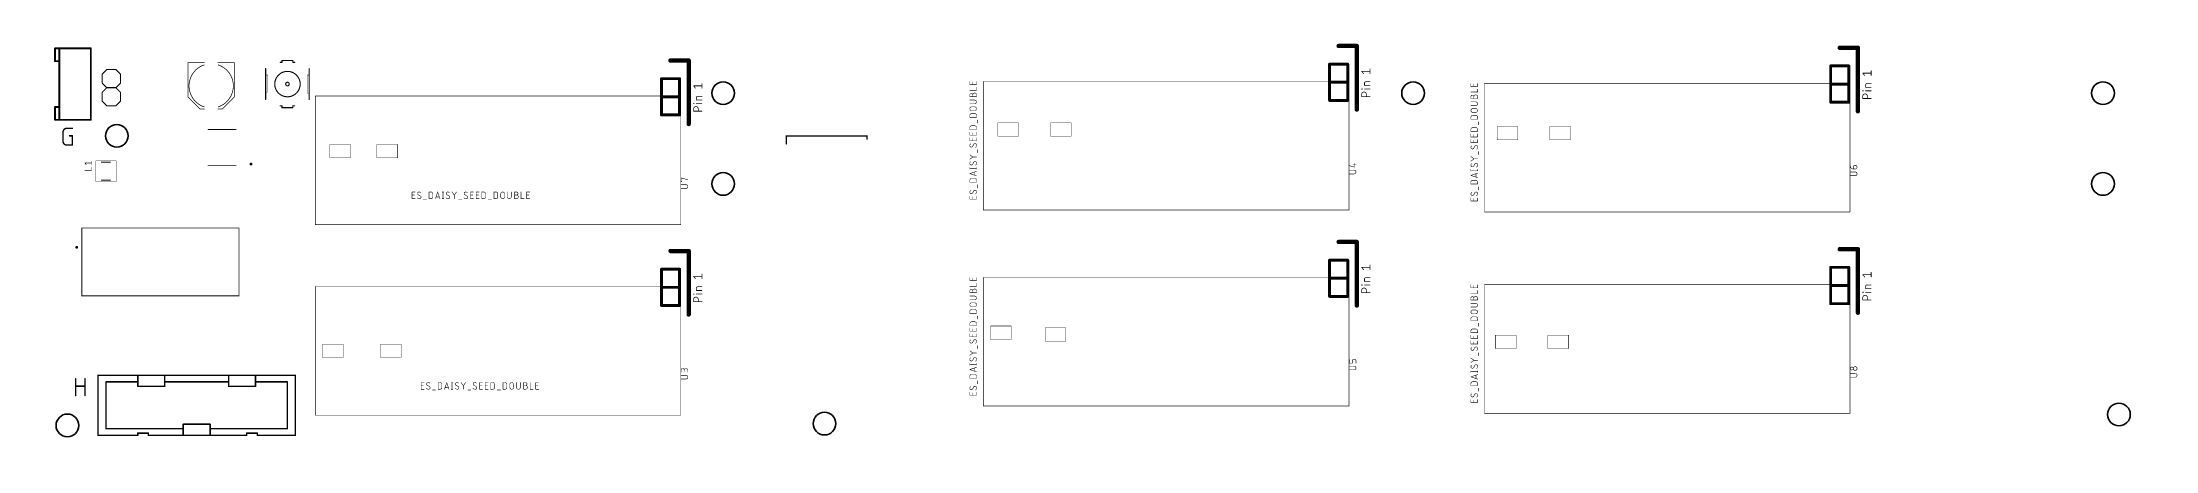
# Model space of a CAD drawing. Extents: x 0 to 11.6, y 0 to 2.3.
import ezdxf

# ---------------------------------------------------------------- set-up
doc = ezdxf.new("R2010")
doc.units = 0
doc.layers.add('20', color=31, linetype='CONTINUOUS')
doc.layers.add('21', color=253, linetype='CONTINUOUS')

msp = doc.modelspace()

# ---------------------------------------------------------------- linework, layer by layer
at = {"layer": '20', "const_width": 0.000984}
for points in [[(0, 2.25), (0, 0)], [(11.64, 2.25), (0, 2.25)], [(11.64, 0), (11.64, 2.25)], [(0, 0), (11.64, 0)]]:
    msp.add_lwpolyline(points, dxfattribs=at)
at = {"layer": '20', "const_width": 0.000492}
for points in [[(0.000246, 2.25, 1), (-0.000246, 2.25)], [(0, 2.250246, 1), (0, 2.249754)], [(11.640246, 2.25, 1), (11.639754, 2.25)], [(11.64, 2.249754, 1), (11.64, 2.250246)], [(0, 0.000246, 1), (0, -0.000246)], [(-0.000246, 0, 1), (0.000246, 0)], [(11.639754, 0, 1), (11.640246, 0)], [(11.64, -0.000246, 1), (11.64, 0.000246)]]:
    msp.add_lwpolyline(points, format="xyb", dxfattribs=at)
at = {"layer": '20'}
for centre in [(3.75, 1.97), (7.55, 1.97), (11.35, 1.97), (0.41, 1.735), (3.75, 1.47), (11.35, 1.47), (11.438, 0.199), (0.138, 0.139), (4.308, 0.149)]:
    msp.add_circle(centre, 0.0625, dxfattribs=at)
at = {"layer": '21'}
for points, const_width in [([(0.093386, 2.21685), (0.069764, 2.21685)], 0.01), ([(0.069764, 2.21685), (0.069764, 2.145984)], 0.01), ([(0.266614, 2.21685), (0.093386, 2.21685)], 0.01), ([(0.093386, 2.21685), (0.093386, 2.145984)], 0.01), ([(0.21937, 2.21685), (0.14063, 2.21685)], 0.005), ([(0.266614, 2.21685), (0.266614, 1.82315)], 0.01), ([(7.24, 2.23), (7.14, 2.23)], 0.024), ([(7.24, 2.23), (7.24, 1.88)], 0.024), ([(10, 2.22), (9.9, 2.22)], 0.024), ([(10, 2.22), (10, 1.87)], 0.024), ([(0.069764, 2.145984), (0.093386, 2.145984)], 0.01), ([(0.093386, 2.145984), (0.093386, 1.894016)], 0.01), ([(0.355, 2.1), (0.33, 2.075)], 0.006), ([(0.405, 2.1), (0.355, 2.1)], 0.006), ([(0.43, 2.075), (0.405, 2.1)], 0.006), ([(0.802047, 1.948976), (0.802047, 2.137953)], 0.004), ([(0.802047, 2.137953), (0.892598, 2.137953)], 0.004), ([(0.967402, 2.137953), (1.057953, 2.137953)], 0.004), ([(1.057953, 2.137953), (1.057953, 1.948976)], 0.004), ([(1.23, 2.105), (1.23, 2.07)], 0.006), ([(1.32, 2.14), (1.31, 2.14)], 0.006), ([(1.38, 2.15), (1.32, 2.15)], 0.006), ([(1.32, 2.14), (1.32, 2.15)], 0.006), ([(1.38, 2.15), (1.38, 2.14)], 0.006), ([(1.38, 2.14), (1.39, 2.14)], 0.006), ([(1.47, 2.07), (1.47, 2.105)], 0.006), ([(3.56, 2.15), (3.46, 2.15)], 0.024), ([(3.56, 2.15), (3.56, 1.8)], 0.024), ([(7.09, 2.13), (7.19, 2.13)], 0.016), ([(7.09, 2.03), (7.09, 2.13)], 0.016), ([(7.19, 2.13), (7.19, 2.03)], 0.016), ([(7.313, 2.077445), (7.313, 2.103)], 0.004), ([(9.85, 2.12), (9.95, 2.12)], 0.016), ([(9.85, 2.02), (9.85, 2.12)], 0.016), ([(9.95, 2.12), (9.95, 2.02)], 0.016), ([(0.33, 2.025), (0.33, 2.075)], 0.006), ([(0.355, 2), (0.33, 2.025)], 0.006), ([(0.33, 1.975), (0.355, 2)], 0.006), ([(0.405, 2), (0.355, 2)], 0.006), ([(0.43, 2.025), (0.405, 2)], 0.006), ([(0.405, 2), (0.43, 1.975)], 0.006), ([(0.43, 2.075), (0.43, 2.025)], 0.006), ([(1.23, 2.07), (1.23, 1.975)], 0.006), ([(1.24, 2.07), (1.23, 2.07)], 0.002), ([(1.24, 1.975), (1.24, 2.07)], 0.002), ([(1.47, 2.07), (1.46, 2.07)], 0.002), ([(1.46, 1.97), (1.46, 2.07)], 0.002), ([(1.47, 1.97), (1.47, 2.07)], 0.006), ([(3.41, 2.05), (3.51, 2.05)], 0.016), ([(3.41, 1.95), (3.41, 2.05)], 0.016), ([(3.51, 2.05), (3.51, 1.95)], 0.016), ([(3.597222, 1.997445), (3.587, 2.010222)], 0.004), ([(3.587, 2.010222), (3.633, 2.010222)], 0.004), ([(3.633, 1.997445), (3.633, 2.023)], 0.004), ([(5.10839, 2.017027), (5.10839, 2.033472)], 0.003), ([(5.14539, 2.017027), (5.10839, 2.017027)], 0.003), ([(5.10839, 1.985828), (5.14539, 1.985828)], 0.003), ([(5.124834, 2.017027), (5.124834, 2.029361)], 0.003), ([(5.14539, 2.033472), (5.14539, 2.017027)], 0.003), ([(5.14539, 1.985828), (5.14539, 2.002272)], 0.003), ([(5.18311, 2.034331), (7.19689, 2.034331)], 0.003), ([(5.18311, 1.325669), (5.18311, 2.034331)], 0.003), ([(7.09, 1.93), (7.09, 2.03)], 0.016), ([(7.19, 2.03), (7.09, 2.03)], 0.016), ([(7.19, 2.03), (7.19, 1.93)], 0.016), ([(7.19689, 2.034331), (7.19689, 1.325669)], 0.003), ([(7.277222, 2.077445), (7.267, 2.090222)], 0.004), ([(7.267, 2.090222), (7.313, 2.090222)], 0.004), ([(7.267, 1.991445), (7.267, 1.994)], 0.004), ([(7.267, 1.994), (7.269556, 1.994)], 0.004), ([(7.269556, 1.991445), (7.267, 1.991445)], 0.004), ([(7.269556, 1.994), (7.269556, 1.991445)], 0.004), ([(7.282333, 2.0125), (7.282333, 2.025278)], 0.004), ([(7.313, 2.0125), (7.282333, 2.0125)], 0.004), ([(7.313, 1.992722), (7.282333, 1.992722)], 0.004), ([(7.29, 2.032945), (7.313, 2.032945)], 0.004), ([(7.86839, 2.007027), (7.86839, 2.023472)], 0.003), ([(7.90539, 2.007027), (7.86839, 2.007027)], 0.003), ([(7.884834, 2.007027), (7.884834, 2.019361)], 0.003), ([(7.90539, 2.023472), (7.90539, 2.007027)], 0.003), ([(7.90539, 1.975828), (7.90539, 1.992272)], 0.003), ([(7.94311, 2.024331), (9.95689, 2.024331)], 0.003), ([(7.94311, 1.315669), (7.94311, 2.024331)], 0.003), ([(9.85, 1.92), (9.85, 2.02)], 0.016), ([(9.95, 2.02), (9.85, 2.02)], 0.016), ([(9.95, 2.02), (9.95, 1.92)], 0.016), ([(9.95689, 2.024331), (9.95689, 1.315669)], 0.003), ([(10.037222, 2.067445), (10.027, 2.080222)], 0.004), ([(10.027, 2.080222), (10.073, 2.080222)], 0.004), ([(10.027, 1.981445), (10.027, 1.984)], 0.004), ([(10.027, 1.984), (10.029556, 1.984)], 0.004), ([(10.029556, 1.981445), (10.027, 1.981445)], 0.004), ([(10.029556, 1.984), (10.029556, 1.981445)], 0.004), ([(10.042333, 2.0025), (10.042333, 2.015278)], 0.004), ([(10.073, 2.0025), (10.042333, 2.0025)], 0.004), ([(10.073, 1.982722), (10.042333, 1.982722)], 0.004), ([(10.05, 2.022945), (10.073, 2.022945)], 0.004), ([(10.073, 2.067445), (10.073, 2.093)], 0.004), ([(0.093386, 1.894016), (0.069764, 1.894016)], 0.01), ([(0.069764, 1.894016), (0.069764, 1.82315)], 0.01), ([(0.093386, 1.894016), (0.093386, 1.82315)], 0.01), ([(0.33, 1.925), (0.33, 1.975)], 0.006), ([(0.355, 1.9), (0.33, 1.925)], 0.006), ([(0.405, 1.9), (0.355, 1.9)], 0.006), ([(0.43, 1.925), (0.405, 1.9)], 0.006), ([(0.43, 1.975), (0.43, 1.925)], 0.006), ([(0.868976, 1.882047), (0.802047, 1.948976)], 0.004), ([(0.892598, 1.882047), (0.868976, 1.882047)], 0.004), ([(0.991024, 1.882047), (0.967402, 1.882047)], 0.004), ([(1.057953, 1.948976), (0.991024, 1.882047)], 0.004), ([(1.23, 1.975), (1.23, 1.935)], 0.006), ([(1.24, 1.975), (1.23, 1.975)], 0.002), ([(1.32, 1.9), (1.31, 1.9)], 0.006), ([(1.32, 1.89), (1.32, 1.9)], 0.006), ([(1.32, 1.89), (1.38, 1.89)], 0.006), ([(1.38, 1.9), (1.38, 1.89)], 0.006), ([(1.38, 1.9), (1.39, 1.9)], 0.006), ([(1.46, 1.97), (1.47, 1.97)], 0.002), ([(1.47, 1.935), (1.47, 1.97)], 0.006), ([(1.50311, 1.954331), (3.51689, 1.954331)], 0.003), ([(1.50311, 1.245669), (1.50311, 1.954331)], 0.003), ([(3.41, 1.85), (3.41, 1.95)], 0.016), ([(3.51, 1.95), (3.41, 1.95)], 0.016), ([(3.51, 1.95), (3.51, 1.85)], 0.016), ([(3.51689, 1.954331), (3.51689, 1.245669)], 0.003), ([(3.587, 1.911445), (3.587, 1.914)], 0.004), ([(3.587, 1.914), (3.589556, 1.914)], 0.004), ([(3.589556, 1.911445), (3.587, 1.911445)], 0.004), ([(3.587, 1.870611), (3.587, 1.883389)], 0.004), ([(3.633, 1.870611), (3.587, 1.870611)], 0.004), ([(3.589556, 1.914), (3.589556, 1.911445)], 0.004), ([(3.602333, 1.9325), (3.602333, 1.945278)], 0.004), ([(3.633, 1.9325), (3.602333, 1.9325)], 0.004), ([(3.633, 1.912722), (3.602333, 1.912722)], 0.004), ([(3.61, 1.952945), (3.633, 1.952945)], 0.004), ([(3.612556, 1.883389), (3.612556, 1.870611)], 0.004), ([(5.10839, 1.950276), (5.10839, 1.960553)], 0.003), ([(5.14539, 1.950276), (5.10839, 1.950276)], 0.003), ([(5.135112, 1.931914), (5.10839, 1.931914)], 0.003), ([(5.10839, 1.911359), (5.135112, 1.911359)], 0.003), ([(5.118668, 1.894715), (5.135112, 1.894715)], 0.003), ([(5.135112, 1.874159), (5.118668, 1.874159)], 0.003), ([(5.124834, 1.950276), (5.124834, 1.960553)], 0.003), ([(5.14539, 1.960553), (5.14539, 1.950276)], 0.003), ([(7.19, 1.93), (7.09, 1.93)], 0.016), ([(7.267, 1.950611), (7.267, 1.963389)], 0.004), ([(7.313, 1.950611), (7.267, 1.950611)], 0.004), ([(7.292556, 1.963389), (7.292556, 1.950611)], 0.004), ([(7.86839, 1.975828), (7.90539, 1.975828)], 0.003), ([(7.86839, 1.940276), (7.86839, 1.950553)], 0.003), ([(7.90539, 1.940276), (7.86839, 1.940276)], 0.003), ([(7.895112, 1.921914), (7.86839, 1.921914)], 0.003), ([(7.86839, 1.901359), (7.895112, 1.901359)], 0.003), ([(7.878668, 1.884715), (7.895112, 1.884715)], 0.003), ([(7.895112, 1.864159), (7.878668, 1.864159)], 0.003), ([(7.884834, 1.940276), (7.884834, 1.950553)], 0.003), ([(7.90539, 1.950553), (7.90539, 1.940276)], 0.003), ([(9.95, 1.92), (9.85, 1.92)], 0.016), ([(10.027, 1.940611), (10.027, 1.953389)], 0.004), ([(10.073, 1.940611), (10.027, 1.940611)], 0.004), ([(10.052556, 1.953389), (10.052556, 1.940611)], 0.004), ([(0.069764, 1.82315), (0.093386, 1.82315)], 0.01), ([(0.093386, 1.82315), (0.266614, 1.82315)], 0.01), ([(0.114, 1.704444), (0.114, 1.755555)], 0.008), ([(0.239055, 1.82315), (0.120945, 1.82315)], 0.01), ([(0.134444, 1.776), (0.165111, 1.776)], 0.008), ([(1.066772, 1.769409), (0.913228, 1.769409)], 0.005), ([(3.51, 1.85), (3.41, 1.85)], 0.016), ([(5.10839, 1.836959), (5.10839, 1.847237)], 0.003), ([(5.14539, 1.836959), (5.10839, 1.836959)], 0.003), ([(5.10839, 1.769759), (5.10839, 1.780037)], 0.003), ([(5.14539, 1.769759), (5.10839, 1.769759)], 0.003), ([(5.10839, 1.738628), (5.10839, 1.755073)], 0.003), ([(5.118668, 1.857515), (5.135112, 1.857515)], 0.003), ([(5.118668, 1.790315), (5.135112, 1.790315)], 0.003), ([(5.124834, 1.738628), (5.124834, 1.750962)], 0.003), ([(5.14539, 1.847237), (5.14539, 1.836959)], 0.003), ([(5.14539, 1.780037), (5.14539, 1.769759)], 0.003), ([(5.14539, 1.755073), (5.14539, 1.738628)], 0.003), ([(5.149501, 1.805415), (5.149501, 1.821859)], 0.003), ([(5.377, 1.807), (5.263, 1.807)], 0.002), ([(5.263, 1.807), (5.263, 1.733)], 0.002), ([(5.377, 1.733), (5.377, 1.807)], 0.002), ([(5.667, 1.807), (5.553, 1.807)], 0.002), ([(5.553, 1.807), (5.553, 1.733)], 0.002), ([(5.667, 1.733), (5.667, 1.807)], 0.002), ([(7.86839, 1.826959), (7.86839, 1.837237)], 0.003), ([(7.90539, 1.826959), (7.86839, 1.826959)], 0.003), ([(7.86839, 1.759759), (7.86839, 1.770037)], 0.003), ([(7.90539, 1.759759), (7.86839, 1.759759)], 0.003), ([(7.86839, 1.728628), (7.86839, 1.745073)], 0.003), ([(7.878668, 1.847515), (7.895112, 1.847515)], 0.003), ([(7.878668, 1.780315), (7.895112, 1.780315)], 0.003), ([(7.90539, 1.837237), (7.90539, 1.826959)], 0.003), ([(7.90539, 1.770037), (7.90539, 1.759759)], 0.003), ([(7.90539, 1.745073), (7.90539, 1.728628)], 0.003), ([(7.909501, 1.795415), (7.909501, 1.811859)], 0.003), ([(8.127, 1.787), (8.013, 1.787)], 0.002), ([(8.013, 1.787), (8.013, 1.713)], 0.002), ([(8.127, 1.713), (8.127, 1.787)], 0.002), ([(8.417, 1.787), (8.303, 1.787)], 0.002), ([(8.303, 1.787), (8.303, 1.713)], 0.002), ([(8.417, 1.713), (8.417, 1.787)], 0.002), ([(0.165111, 1.684), (0.134444, 1.684)], 0.008), ([(0.149778, 1.735111), (0.165111, 1.735111)], 0.008), ([(0.165111, 1.735111), (0.165111, 1.684)], 0.008), ([(1.697, 1.687), (1.583, 1.687)], 0.002), ([(1.583, 1.687), (1.583, 1.613)], 0.002), ([(1.697, 1.613), (1.697, 1.687)], 0.002), ([(1.957, 1.687), (1.843, 1.687)], 0.002), ([(1.843, 1.687), (1.843, 1.613)], 0.002), ([(1.957, 1.613), (1.957, 1.687)], 0.002), ([(4.542441, 1.733937), (4.097559, 1.733937)], 0.007874), ([(4.097559, 1.733937), (4.097559, 1.690827)], 0.007874), ([(4.542441, 1.733937), (4.542441, 1.717323)], 0.007874), ([(5.14539, 1.738628), (5.10839, 1.738628)], 0.003), ([(5.10839, 1.707429), (5.10839, 1.723873)], 0.003), ([(5.14539, 1.707429), (5.10839, 1.707429)], 0.003), ([(5.125862, 1.618038), (5.10839, 1.630372)], 0.003), ([(5.129973, 1.687804), (5.123806, 1.676499)], 0.003), ([(5.124834, 1.707429), (5.124834, 1.719762)], 0.003), ([(5.14539, 1.723873), (5.14539, 1.707429)], 0.003), ([(5.149501, 1.642216), (5.149501, 1.65866)], 0.003), ([(5.263, 1.733), (5.377, 1.733)], 0.002), ([(5.553, 1.733), (5.667, 1.733)], 0.002), ([(7.90539, 1.728628), (7.86839, 1.728628)], 0.003), ([(7.86839, 1.697429), (7.86839, 1.713873)], 0.003), ([(7.90539, 1.697429), (7.86839, 1.697429)], 0.003), ([(7.889973, 1.677804), (7.883806, 1.666499)], 0.003), ([(7.884834, 1.728628), (7.884834, 1.740962)], 0.003), ([(7.884834, 1.697429), (7.884834, 1.709762)], 0.003), ([(7.90539, 1.713873), (7.90539, 1.697429)], 0.003), ([(7.909501, 1.632216), (7.909501, 1.64866)], 0.003), ([(8.013, 1.713), (8.127, 1.713)], 0.002), ([(8.303, 1.713), (8.417, 1.713)], 0.002), ([(0.242222, 1.574688), (0.234, 1.584965)], 0.003), ([(0.234, 1.584965), (0.271, 1.584965)], 0.003), ([(0.234, 1.544757), (0.271, 1.544757)], 0.003), ([(0.271, 1.574688), (0.271, 1.595243)], 0.003), ([(0.271, 1.544757), (0.271, 1.561201)], 0.003), ([(0.29375, 1.59625), (0.29375, 1.48375)], 0.002), ([(0.40625, 1.59625), (0.29375, 1.59625)], 0.002), ([(0.325, 1.59), (0.375, 1.59)], 0.005), ([(0.40625, 1.48375), (0.40625, 1.59625)], 0.002), ([(1.066772, 1.570591), (0.913228, 1.570591)], 0.005), ([(1.583, 1.613), (1.697, 1.613)], 0.002), ([(1.843, 1.613), (1.957, 1.613)], 0.002), ([(5.10839, 1.605705), (5.125862, 1.618038)], 0.003), ([(5.10839, 1.551528), (5.10839, 1.55975)], 0.003), ([(5.10839, 1.555639), (5.14539, 1.555639)], 0.003), ([(5.10839, 1.526839), (5.14539, 1.539172)], 0.003), ([(5.14539, 1.514506), (5.10839, 1.526839)], 0.003), ([(5.129973, 1.589405), (5.123806, 1.5781)], 0.003), ([(5.14539, 1.618038), (5.125862, 1.618038)], 0.003), ([(5.13614, 1.536089), (5.13614, 1.517589)], 0.003), ([(5.14539, 1.551528), (5.14539, 1.55975)], 0.003), ([(7.19839, 1.570497), (7.227168, 1.562275)], 0.003), ([(7.225112, 1.545631), (7.19839, 1.545631)], 0.003), ([(7.19839, 1.525075), (7.225112, 1.525075)], 0.003), ([(7.218945, 1.576664), (7.23539, 1.576664)], 0.003), ([(7.227168, 1.562275), (7.227168, 1.582831)], 0.003), ([(7.885862, 1.608038), (7.86839, 1.620372)], 0.003), ([(7.86839, 1.595705), (7.885862, 1.608038)], 0.003), ([(7.86839, 1.541528), (7.86839, 1.54975)], 0.003), ([(7.86839, 1.545639), (7.90539, 1.545639)], 0.003), ([(7.86839, 1.516839), (7.90539, 1.529172)], 0.003), ([(7.90539, 1.504506), (7.86839, 1.516839)], 0.003), ([(7.889973, 1.579405), (7.883806, 1.5681)], 0.003), ([(7.90539, 1.608038), (7.885862, 1.608038)], 0.003), ([(7.89614, 1.526089), (7.89614, 1.507589)], 0.003), ([(7.90539, 1.541528), (7.90539, 1.54975)], 0.003), ([(9.985112, 1.535631), (9.95839, 1.535631)], 0.003), ([(9.95839, 1.515075), (9.985112, 1.515075)], 0.003), ([(9.974834, 1.552275), (9.974834, 1.564609)], 0.003), ([(9.985112, 1.552275), (9.974834, 1.552275)], 0.003), ([(9.983056, 1.572831), (9.985112, 1.572831)], 0.003), ([(0.29375, 1.48375), (0.40625, 1.48375)], 0.002), ([(0.325, 1.49), (0.375, 1.49)], 0.005), ([(2.036528, 1.38839), (2.036528, 1.42539)], 0.003), ([(2.036528, 1.42539), (2.052973, 1.42539)], 0.003), ([(2.036528, 1.408945), (2.048861, 1.408945)], 0.003), ([(2.081703, 1.403806), (2.070398, 1.409973)], 0.003), ([(2.130059, 1.38839), (2.130059, 1.42539)], 0.003), ([(2.130059, 1.42539), (2.140336, 1.42539)], 0.003), ([(2.150614, 1.415112), (2.150614, 1.398667)], 0.003), ([(2.165203, 1.38839), (2.177536, 1.42539)], 0.003), ([(2.186786, 1.39764), (2.168286, 1.39764)], 0.003), ([(2.177536, 1.42539), (2.18987, 1.38839)], 0.003), ([(2.202225, 1.42539), (2.210447, 1.42539)], 0.003), ([(2.206336, 1.42539), (2.206336, 1.38839)], 0.003), ([(2.240103, 1.403806), (2.228797, 1.409973)], 0.003), ([(2.256402, 1.42539), (2.268736, 1.407917)], 0.003), ([(2.268736, 1.407917), (2.281069, 1.42539)], 0.003), ([(2.268736, 1.38839), (2.268736, 1.407917)], 0.003), ([(2.338502, 1.403806), (2.327196, 1.409973)], 0.003), ([(2.358126, 1.38839), (2.358126, 1.42539)], 0.003), ([(2.358126, 1.42539), (2.37457, 1.42539)], 0.003), ([(2.358126, 1.408945), (2.370459, 1.408945)], 0.003), ([(2.389326, 1.38839), (2.389326, 1.42539)], 0.003), ([(2.389326, 1.42539), (2.40577, 1.42539)], 0.003), ([(2.389326, 1.408945), (2.401659, 1.408945)], 0.003), ([(2.420457, 1.38839), (2.420457, 1.42539)], 0.003), ([(2.420457, 1.42539), (2.430735, 1.42539)], 0.003), ([(2.441012, 1.415112), (2.441012, 1.398667)], 0.003), ([(2.487657, 1.38839), (2.487657, 1.42539)], 0.003), ([(2.487657, 1.42539), (2.497934, 1.42539)], 0.003), ([(2.508212, 1.415112), (2.508212, 1.398667)], 0.003), ([(2.524857, 1.398667), (2.524857, 1.415112)], 0.003), ([(2.545412, 1.415112), (2.545412, 1.398667)], 0.003), ([(2.562056, 1.42539), (2.562056, 1.398667)], 0.003), ([(2.582612, 1.398667), (2.582612, 1.42539)], 0.003), ([(2.600973, 1.38839), (2.600973, 1.42539)], 0.003), ([(2.600973, 1.42539), (2.611251, 1.42539)], 0.003), ([(2.600973, 1.408945), (2.611251, 1.408945)], 0.003), ([(2.636525, 1.42539), (2.636525, 1.38839)], 0.003), ([(2.667725, 1.38839), (2.667725, 1.42539)], 0.003), ([(2.667725, 1.42539), (2.684169, 1.42539)], 0.003), ([(2.667725, 1.408945), (2.680058, 1.408945)], 0.003), ([(3.51839, 1.482275), (3.51839, 1.502831)], 0.003), ([(3.51839, 1.502831), (3.55539, 1.492553)], 0.003), ([(3.522501, 1.482275), (3.51839, 1.482275)], 0.003), ([(3.545112, 1.465631), (3.51839, 1.465631)], 0.003), ([(3.51839, 1.445075), (3.545112, 1.445075)], 0.003), ([(5.10839, 1.479361), (5.10839, 1.489639)], 0.003), ([(5.14539, 1.479361), (5.10839, 1.479361)], 0.003), ([(5.10839, 1.385831), (5.10839, 1.402275)], 0.003), ([(5.118668, 1.499917), (5.135112, 1.499917)], 0.003), ([(5.129973, 1.431006), (5.123806, 1.4197)], 0.003), ([(5.124834, 1.385831), (5.124834, 1.398164)], 0.003), ([(5.14539, 1.489639), (5.14539, 1.479361)], 0.003), ([(5.14539, 1.402275), (5.14539, 1.385831)], 0.003), ([(5.149501, 1.447817), (5.149501, 1.464261)], 0.003), ([(7.86839, 1.469361), (7.86839, 1.479639)], 0.003), ([(7.90539, 1.469361), (7.86839, 1.469361)], 0.003), ([(7.878668, 1.489917), (7.895112, 1.489917)], 0.003), ([(7.889973, 1.421006), (7.883806, 1.4097)], 0.003), ([(7.90539, 1.479639), (7.90539, 1.469361)], 0.003), ([(7.909501, 1.437817), (7.909501, 1.454261)], 0.003), ([(2.052973, 1.38839), (2.036528, 1.38839)], 0.003), ([(2.098514, 1.384279), (2.114959, 1.384279)], 0.003), ([(2.140336, 1.38839), (2.130059, 1.38839)], 0.003), ([(2.202225, 1.38839), (2.210447, 1.38839)], 0.003), ([(2.292913, 1.384279), (2.309358, 1.384279)], 0.003), ([(2.37457, 1.38839), (2.358126, 1.38839)], 0.003), ([(2.40577, 1.38839), (2.389326, 1.38839)], 0.003), ([(2.430735, 1.38839), (2.420457, 1.38839)], 0.003), ([(2.456112, 1.384279), (2.472557, 1.384279)], 0.003), ([(2.497934, 1.38839), (2.487657, 1.38839)], 0.003), ([(2.611251, 1.38839), (2.600973, 1.38839)], 0.003), ([(2.636525, 1.38839), (2.652969, 1.38839)], 0.003), ([(2.684169, 1.38839), (2.667725, 1.38839)], 0.003), ([(5.14539, 1.385831), (5.10839, 1.385831)], 0.003), ([(7.19689, 1.325669), (5.18311, 1.325669)], 0.003), ([(7.86839, 1.375831), (7.86839, 1.392275)], 0.003), ([(7.90539, 1.375831), (7.86839, 1.375831)], 0.003), ([(7.884834, 1.375831), (7.884834, 1.388164)], 0.003), ([(7.90539, 1.392275), (7.90539, 1.375831)], 0.003), ([(9.95689, 1.315669), (7.94311, 1.315669)], 0.003), ([(0.216929, 1.227008), (1.083071, 1.227008)], 0.005), ([(0.216929, 0.852992), (0.216929, 1.227008)], 0.005), ([(1.083071, 1.227008), (1.083071, 0.852992)], 0.005), ([(3.51689, 1.245669), (1.50311, 1.245669)], 0.003), ([(3.56, 1.1), (3.46, 1.1)], 0.024), ([(3.56, 1.1), (3.56, 0.75)], 0.024), ([(7.09, 1.05), (7.19, 1.05)], 0.016), ([(7.09, 0.95), (7.09, 1.05)], 0.016), ([(7.24, 1.15), (7.14, 1.15)], 0.024), ([(7.19, 1.05), (7.19, 0.95)], 0.016), ([(7.24, 1.15), (7.24, 0.8)], 0.024), ([(10, 1.11), (9.9, 1.11)], 0.024), ([(10, 1.11), (10, 0.76)], 0.024), ([(3.41, 1), (3.51, 1)], 0.016), ([(3.41, 0.9), (3.41, 1)], 0.016), ([(3.51, 1), (3.51, 0.9)], 0.016), ([(3.597222, 0.947445), (3.587, 0.960222)], 0.004), ([(3.587, 0.960222), (3.633, 0.960222)], 0.004), ([(3.633, 0.947445), (3.633, 0.973)], 0.004), ([(5.10839, 0.937027), (5.10839, 0.953472)], 0.003), ([(5.14539, 0.937027), (5.10839, 0.937027)], 0.003), ([(5.124834, 0.937027), (5.124834, 0.949361)], 0.003), ([(5.14539, 0.953472), (5.14539, 0.937027)], 0.003), ([(5.18311, 0.954331), (7.19689, 0.954331)], 0.003), ([(5.18311, 0.245669), (5.18311, 0.954331)], 0.003), ([(7.09, 0.85), (7.09, 0.95)], 0.016), ([(7.19, 0.95), (7.09, 0.95)], 0.016), ([(7.19, 0.95), (7.19, 0.85)], 0.016), ([(7.19689, 0.954331), (7.19689, 0.245669)], 0.003), ([(7.277222, 0.997445), (7.267, 1.010222)], 0.004), ([(7.267, 1.010222), (7.313, 1.010222)], 0.004), ([(7.282333, 0.9325), (7.282333, 0.945278)], 0.004), ([(7.313, 0.9325), (7.282333, 0.9325)], 0.004), ([(7.29, 0.952945), (7.313, 0.952945)], 0.004), ([(7.313, 0.997445), (7.313, 1.023)], 0.004), ([(9.85, 1.01), (9.95, 1.01)], 0.016), ([(9.85, 0.91), (9.85, 1.01)], 0.016), ([(9.95, 1.01), (9.95, 0.91)], 0.016), ([(10.037222, 0.957445), (10.027, 0.970222)], 0.004), ([(10.027, 0.970222), (10.073, 0.970222)], 0.004), ([(10.073, 0.957445), (10.073, 0.983)], 0.004), ([(1.083071, 0.852992), (0.216929, 0.852992)], 0.005), ([(1.50311, 0.904331), (3.51689, 0.904331)], 0.003), ([(1.50311, 0.195669), (1.50311, 0.904331)], 0.003), ([(3.41, 0.8), (3.41, 0.9)], 0.016), ([(3.51, 0.9), (3.41, 0.9)], 0.016), ([(3.51, 0.9), (3.51, 0.8)], 0.016), ([(3.51689, 0.904331), (3.51689, 0.195669)], 0.003), ([(3.587, 0.861445), (3.587, 0.864)], 0.004), ([(3.587, 0.864), (3.589556, 0.864)], 0.004), ([(3.589556, 0.861445), (3.587, 0.861445)], 0.004), ([(3.587, 0.820611), (3.587, 0.833389)], 0.004), ([(3.633, 0.820611), (3.587, 0.820611)], 0.004), ([(3.589556, 0.864), (3.589556, 0.861445)], 0.004), ([(3.602333, 0.8825), (3.602333, 0.895278)], 0.004), ([(3.633, 0.8825), (3.602333, 0.8825)], 0.004), ([(3.633, 0.862722), (3.602333, 0.862722)], 0.004), ([(3.61, 0.902945), (3.633, 0.902945)], 0.004), ([(3.612556, 0.833389), (3.612556, 0.820611)], 0.004), ([(5.10839, 0.905828), (5.14539, 0.905828)], 0.003), ([(5.10839, 0.870276), (5.10839, 0.880553)], 0.003), ([(5.14539, 0.870276), (5.10839, 0.870276)], 0.003), ([(5.135112, 0.851914), (5.10839, 0.851914)], 0.003), ([(5.10839, 0.831359), (5.135112, 0.831359)], 0.003), ([(5.118668, 0.814715), (5.135112, 0.814715)], 0.003), ([(5.124834, 0.870276), (5.124834, 0.880553)], 0.003), ([(5.14539, 0.905828), (5.14539, 0.922272)], 0.003), ([(5.14539, 0.880553), (5.14539, 0.870276)], 0.003), ([(7.19, 0.85), (7.09, 0.85)], 0.016), ([(7.267, 0.911445), (7.267, 0.914)], 0.004), ([(7.267, 0.914), (7.269556, 0.914)], 0.004), ([(7.269556, 0.911445), (7.267, 0.911445)], 0.004), ([(7.267, 0.870611), (7.267, 0.883389)], 0.004), ([(7.313, 0.870611), (7.267, 0.870611)], 0.004), ([(7.269556, 0.914), (7.269556, 0.911445)], 0.004), ([(7.313, 0.912722), (7.282333, 0.912722)], 0.004), ([(7.292556, 0.883389), (7.292556, 0.870611)], 0.004), ([(7.86839, 0.897027), (7.86839, 0.913472)], 0.003), ([(7.90539, 0.897027), (7.86839, 0.897027)], 0.003), ([(7.86839, 0.865828), (7.90539, 0.865828)], 0.003), ([(7.86839, 0.830276), (7.86839, 0.840553)], 0.003), ([(7.90539, 0.830276), (7.86839, 0.830276)], 0.003), ([(7.884834, 0.897027), (7.884834, 0.909361)], 0.003), ([(7.884834, 0.830276), (7.884834, 0.840553)], 0.003), ([(7.90539, 0.913472), (7.90539, 0.897027)], 0.003), ([(7.90539, 0.865828), (7.90539, 0.882272)], 0.003), ([(7.90539, 0.840553), (7.90539, 0.830276)], 0.003), ([(7.94311, 0.914331), (9.95689, 0.914331)], 0.003), ([(7.94311, 0.205669), (7.94311, 0.914331)], 0.003), ([(9.85, 0.81), (9.85, 0.91)], 0.016), ([(9.95, 0.91), (9.85, 0.91)], 0.016), ([(9.95, 0.81), (9.85, 0.81)], 0.016), ([(9.95, 0.91), (9.95, 0.81)], 0.016), ([(9.95689, 0.914331), (9.95689, 0.205669)], 0.003), ([(10.027, 0.871445), (10.027, 0.874)], 0.004), ([(10.027, 0.874), (10.029556, 0.874)], 0.004), ([(10.029556, 0.871445), (10.027, 0.871445)], 0.004), ([(10.027, 0.830611), (10.027, 0.843389)], 0.004), ([(10.073, 0.830611), (10.027, 0.830611)], 0.004), ([(10.029556, 0.874), (10.029556, 0.871445)], 0.004), ([(10.042333, 0.8925), (10.042333, 0.905278)], 0.004), ([(10.073, 0.8925), (10.042333, 0.8925)], 0.004), ([(10.073, 0.872722), (10.042333, 0.872722)], 0.004), ([(10.05, 0.912945), (10.073, 0.912945)], 0.004), ([(10.052556, 0.843389), (10.052556, 0.830611)], 0.004), ([(3.51, 0.8), (3.41, 0.8)], 0.016), ([(5.10839, 0.756959), (5.10839, 0.767237)], 0.003), ([(5.14539, 0.756959), (5.10839, 0.756959)], 0.003), ([(5.10839, 0.689759), (5.10839, 0.700037)], 0.003), ([(5.135112, 0.794159), (5.118668, 0.794159)], 0.003), ([(5.118668, 0.777515), (5.135112, 0.777515)], 0.003), ([(5.118668, 0.710315), (5.135112, 0.710315)], 0.003), ([(5.14539, 0.767237), (5.14539, 0.756959)], 0.003), ([(5.14539, 0.700037), (5.14539, 0.689759)], 0.003), ([(5.149501, 0.725415), (5.149501, 0.741859)], 0.003), ([(7.895112, 0.811914), (7.86839, 0.811914)], 0.003), ([(7.86839, 0.791359), (7.895112, 0.791359)], 0.003), ([(7.86839, 0.716959), (7.86839, 0.727237)], 0.003), ([(7.90539, 0.716959), (7.86839, 0.716959)], 0.003), ([(7.878668, 0.774715), (7.895112, 0.774715)], 0.003), ([(7.895112, 0.754159), (7.878668, 0.754159)], 0.003), ([(7.878668, 0.737515), (7.895112, 0.737515)], 0.003), ([(7.90539, 0.727237), (7.90539, 0.716959)], 0.003), ([(7.909501, 0.685415), (7.909501, 0.701859)], 0.003), ([(1.657, 0.587), (1.543, 0.587)], 0.002), ([(1.543, 0.587), (1.543, 0.513)], 0.002), ([(1.657, 0.513), (1.657, 0.587)], 0.002), ([(1.977, 0.587), (1.863, 0.587)], 0.002), ([(1.863, 0.587), (1.863, 0.513)], 0.002), ([(1.977, 0.513), (1.977, 0.587)], 0.002), ([(5.14539, 0.689759), (5.10839, 0.689759)], 0.003), ([(5.10839, 0.658628), (5.10839, 0.675073)], 0.003), ([(5.14539, 0.658628), (5.10839, 0.658628)], 0.003), ([(5.10839, 0.627429), (5.10839, 0.643873)], 0.003), ([(5.14539, 0.627429), (5.10839, 0.627429)], 0.003), ([(5.129973, 0.607804), (5.123806, 0.596499)], 0.003), ([(5.124834, 0.658628), (5.124834, 0.670962)], 0.003), ([(5.124834, 0.627429), (5.124834, 0.639762)], 0.003), ([(5.14539, 0.675073), (5.14539, 0.658628)], 0.003), ([(5.14539, 0.643873), (5.14539, 0.627429)], 0.003), ([(5.337, 0.687), (5.223, 0.687)], 0.002), ([(5.223, 0.687), (5.223, 0.613)], 0.002), ([(5.223, 0.613), (5.337, 0.613)], 0.002), ([(5.337, 0.613), (5.337, 0.687)], 0.002), ([(5.637, 0.677), (5.523, 0.677)], 0.002), ([(5.523, 0.677), (5.523, 0.603)], 0.002), ([(5.523, 0.603), (5.637, 0.603)], 0.002), ([(5.637, 0.603), (5.637, 0.677)], 0.002), ([(7.86839, 0.649759), (7.86839, 0.660037)], 0.003), ([(7.90539, 0.649759), (7.86839, 0.649759)], 0.003), ([(7.86839, 0.618628), (7.86839, 0.635073)], 0.003), ([(7.90539, 0.618628), (7.86839, 0.618628)], 0.003), ([(7.86839, 0.587429), (7.86839, 0.603873)], 0.003), ([(7.90539, 0.587429), (7.86839, 0.587429)], 0.003), ([(7.878668, 0.670315), (7.895112, 0.670315)], 0.003), ([(7.884834, 0.618628), (7.884834, 0.630962)], 0.003), ([(7.884834, 0.587429), (7.884834, 0.599762)], 0.003), ([(7.90539, 0.660037), (7.90539, 0.649759)], 0.003), ([(7.90539, 0.635073), (7.90539, 0.618628)], 0.003), ([(7.90539, 0.603873), (7.90539, 0.587429)], 0.003), ([(8.117, 0.637), (8.003, 0.637)], 0.002), ([(8.003, 0.637), (8.003, 0.563)], 0.002), ([(8.117, 0.563), (8.117, 0.637)], 0.002), ([(8.407, 0.637), (8.293, 0.637)], 0.002), ([(8.293, 0.637), (8.293, 0.563)], 0.002), ([(8.407, 0.563), (8.407, 0.637)], 0.002), ([(1.543, 0.513), (1.657, 0.513)], 0.002), ([(1.863, 0.513), (1.977, 0.513)], 0.002), ([(5.125862, 0.538038), (5.10839, 0.550372)], 0.003), ([(5.10839, 0.525705), (5.125862, 0.538038)], 0.003), ([(5.10839, 0.471528), (5.10839, 0.47975)], 0.003), ([(5.10839, 0.475639), (5.14539, 0.475639)], 0.003), ([(5.129973, 0.509405), (5.123806, 0.4981)], 0.003), ([(5.14539, 0.538038), (5.125862, 0.538038)], 0.003), ([(5.14539, 0.471528), (5.14539, 0.47975)], 0.003), ([(5.149501, 0.562216), (5.149501, 0.57866)], 0.003), ([(7.19839, 0.482275), (7.19839, 0.502831)], 0.003), ([(7.214834, 0.482275), (7.19839, 0.482275)], 0.003), ([(7.225112, 0.465631), (7.19839, 0.465631)], 0.003), ([(7.214834, 0.494609), (7.214834, 0.482275)], 0.003), ([(7.227168, 0.502831), (7.223056, 0.502831)], 0.003), ([(7.23539, 0.482275), (7.23539, 0.494609)], 0.003), ([(7.885862, 0.498038), (7.86839, 0.510372)], 0.003), ([(7.86839, 0.485705), (7.885862, 0.498038)], 0.003), ([(7.889973, 0.567804), (7.883806, 0.556499)], 0.003), ([(7.889973, 0.469405), (7.883806, 0.4581)], 0.003), ([(7.90539, 0.498038), (7.885862, 0.498038)], 0.003), ([(7.909501, 0.522216), (7.909501, 0.53866)], 0.003), ([(8.003, 0.563), (8.117, 0.563)], 0.002), ([(8.293, 0.563), (8.407, 0.563)], 0.002), ([(0.184, 0.304), (0.184, 0.396)], 0.008), ([(0.184, 0.355111), (0.235111, 0.355111)], 0.008), ([(0.235111, 0.396), (0.235111, 0.304)], 0.008), ([(0.306299, 0.415354), (0.525866, 0.415354)], 0.008), ([(0.306299, 0.084646), (0.306299, 0.415354)], 0.008), ([(0.350591, 0.378937), (0.525591, 0.378937)], 0.008), ([(0.350591, 0.121063), (0.350591, 0.378937)], 0.008), ([(0.525866, 0.415354), (0.674134, 0.415354)], 0.008), ([(0.525866, 0.415354), (0.525866, 0.354331)], 0.008), ([(0.525866, 0.354331), (0.674134, 0.354331)], 0.008), ([(0.674134, 0.415354), (1.025866, 0.415354)], 0.008), ([(0.674134, 0.354331), (0.674134, 0.415354)], 0.008), ([(0.674213, 0.378937), (1.025787, 0.378937)], 0.008), ([(1.025866, 0.415354), (1.174134, 0.415354)], 0.008), ([(1.025866, 0.415354), (1.025866, 0.354331)], 0.008), ([(1.025866, 0.354331), (1.174134, 0.354331)], 0.008), ([(1.174134, 0.415354), (1.393701, 0.415354)], 0.008), ([(1.174134, 0.354331), (1.174134, 0.415354)], 0.008), ([(1.174409, 0.378937), (1.349409, 0.378937)], 0.008), ([(1.349409, 0.378937), (1.349409, 0.121063)], 0.008), ([(1.393701, 0.415354), (1.393701, 0.084646)], 0.008), ([(2.086528, 0.33839), (2.086528, 0.37539)], 0.003), ([(2.086528, 0.37539), (2.102973, 0.37539)], 0.003), ([(2.086528, 0.358945), (2.098861, 0.358945)], 0.003), ([(2.131703, 0.353806), (2.120398, 0.359973)], 0.003), ([(2.180059, 0.33839), (2.180059, 0.37539)], 0.003), ([(2.180059, 0.37539), (2.190336, 0.37539)], 0.003), ([(2.200614, 0.365112), (2.200614, 0.348667)], 0.003), ([(2.215203, 0.33839), (2.227536, 0.37539)], 0.003), ([(2.227536, 0.37539), (2.23987, 0.33839)], 0.003), ([(2.252225, 0.37539), (2.260447, 0.37539)], 0.003), ([(2.256336, 0.37539), (2.256336, 0.33839)], 0.003), ([(2.290103, 0.353806), (2.278797, 0.359973)], 0.003), ([(2.306402, 0.37539), (2.318736, 0.357917)], 0.003), ([(2.318736, 0.357917), (2.331069, 0.37539)], 0.003), ([(2.318736, 0.33839), (2.318736, 0.357917)], 0.003), ([(2.388502, 0.353806), (2.377196, 0.359973)], 0.003), ([(2.408126, 0.33839), (2.408126, 0.37539)], 0.003), ([(2.408126, 0.37539), (2.42457, 0.37539)], 0.003), ([(2.408126, 0.358945), (2.420459, 0.358945)], 0.003), ([(2.439326, 0.33839), (2.439326, 0.37539)], 0.003), ([(2.439326, 0.37539), (2.45577, 0.37539)], 0.003), ([(2.439326, 0.358945), (2.451659, 0.358945)], 0.003), ([(2.470457, 0.33839), (2.470457, 0.37539)], 0.003), ([(2.470457, 0.37539), (2.480735, 0.37539)], 0.003), ([(2.491012, 0.365112), (2.491012, 0.348667)], 0.003), ([(2.537657, 0.33839), (2.537657, 0.37539)], 0.003), ([(2.537657, 0.37539), (2.547934, 0.37539)], 0.003), ([(2.558212, 0.365112), (2.558212, 0.348667)], 0.003), ([(2.574857, 0.348667), (2.574857, 0.365112)], 0.003), ([(2.595412, 0.365112), (2.595412, 0.348667)], 0.003), ([(2.612056, 0.37539), (2.612056, 0.348667)], 0.003), ([(2.632612, 0.348667), (2.632612, 0.37539)], 0.003), ([(2.650973, 0.33839), (2.650973, 0.37539)], 0.003), ([(2.650973, 0.37539), (2.661251, 0.37539)], 0.003), ([(2.650973, 0.358945), (2.661251, 0.358945)], 0.003), ([(2.686525, 0.37539), (2.686525, 0.33839)], 0.003), ([(2.717725, 0.33839), (2.717725, 0.37539)], 0.003), ([(2.717725, 0.37539), (2.734169, 0.37539)], 0.003), ([(2.717725, 0.358945), (2.730058, 0.358945)], 0.003), ([(3.51839, 0.432275), (3.51839, 0.444609)], 0.003), ([(3.545112, 0.415631), (3.51839, 0.415631)], 0.003), ([(3.51839, 0.395075), (3.545112, 0.395075)], 0.003), ([(3.534834, 0.444609), (3.534834, 0.436386)], 0.003), ([(3.55539, 0.432275), (3.55539, 0.442553)], 0.003), ([(5.10839, 0.446839), (5.14539, 0.459172)], 0.003), ([(5.14539, 0.434506), (5.10839, 0.446839)], 0.003), ([(5.10839, 0.399361), (5.10839, 0.409639)], 0.003), ([(5.14539, 0.399361), (5.10839, 0.399361)], 0.003), ([(5.118668, 0.419917), (5.135112, 0.419917)], 0.003), ([(5.129973, 0.351006), (5.123806, 0.3397)], 0.003), ([(5.13614, 0.456089), (5.13614, 0.437589)], 0.003), ([(5.14539, 0.409639), (5.14539, 0.399361)], 0.003), ([(5.149501, 0.367817), (5.149501, 0.384261)], 0.003), ([(7.19839, 0.445075), (7.225112, 0.445075)], 0.003), ([(7.86839, 0.431528), (7.86839, 0.43975)], 0.003), ([(7.86839, 0.435639), (7.90539, 0.435639)], 0.003), ([(7.86839, 0.406839), (7.90539, 0.419172)], 0.003), ([(7.90539, 0.394506), (7.86839, 0.406839)], 0.003), ([(7.86839, 0.359361), (7.86839, 0.369639)], 0.003), ([(7.90539, 0.359361), (7.86839, 0.359361)], 0.003), ([(7.878668, 0.379917), (7.895112, 0.379917)], 0.003), ([(7.89614, 0.416089), (7.89614, 0.397589)], 0.003), ([(7.90539, 0.431528), (7.90539, 0.43975)], 0.003), ([(7.90539, 0.369639), (7.90539, 0.359361)], 0.003), ([(9.985112, 0.425631), (9.95839, 0.425631)], 0.003), ([(9.95839, 0.405075), (9.985112, 0.405075)], 0.003), ([(2.102973, 0.33839), (2.086528, 0.33839)], 0.003), ([(2.148514, 0.334279), (2.164959, 0.334279)], 0.003), ([(2.190336, 0.33839), (2.180059, 0.33839)], 0.003), ([(2.236786, 0.34764), (2.218286, 0.34764)], 0.003), ([(2.252225, 0.33839), (2.260447, 0.33839)], 0.003), ([(2.342913, 0.334279), (2.359358, 0.334279)], 0.003), ([(2.42457, 0.33839), (2.408126, 0.33839)], 0.003), ([(2.45577, 0.33839), (2.439326, 0.33839)], 0.003), ([(2.480735, 0.33839), (2.470457, 0.33839)], 0.003), ([(2.506112, 0.334279), (2.522557, 0.334279)], 0.003), ([(2.547934, 0.33839), (2.537657, 0.33839)], 0.003), ([(2.661251, 0.33839), (2.650973, 0.33839)], 0.003), ([(2.686525, 0.33839), (2.702969, 0.33839)], 0.003), ([(2.734169, 0.33839), (2.717725, 0.33839)], 0.003), ([(5.10839, 0.305831), (5.10839, 0.322275)], 0.003), ([(5.14539, 0.305831), (5.10839, 0.305831)], 0.003), ([(5.124834, 0.305831), (5.124834, 0.318164)], 0.003), ([(5.14539, 0.322275), (5.14539, 0.305831)], 0.003), ([(7.19689, 0.245669), (5.18311, 0.245669)], 0.003), ([(7.86839, 0.265831), (7.86839, 0.282275)], 0.003), ([(7.90539, 0.265831), (7.86839, 0.265831)], 0.003), ([(7.889973, 0.311006), (7.883806, 0.2997)], 0.003), ([(7.884834, 0.265831), (7.884834, 0.278164)], 0.003), ([(7.90539, 0.282275), (7.90539, 0.265831)], 0.003), ([(7.909501, 0.327817), (7.909501, 0.344261)], 0.003), ([(0.775866, 0.121063), (0.350591, 0.121063)], 0.008), ([(0.924134, 0.145669), (0.775866, 0.145669)], 0.008), ([(0.775866, 0.145669), (0.775866, 0.084646)], 0.008), ([(0.924134, 0.084646), (0.924134, 0.145669)], 0.008), ([(1.349409, 0.121063), (0.924134, 0.121063)], 0.008), ([(3.51689, 0.195669), (1.50311, 0.195669)], 0.003), ([(9.95689, 0.205669), (7.94311, 0.205669)], 0.003), ([(0.525551, 0.084646), (0.306299, 0.084646)], 0.008), ([(0.58378, 0.096457), (0.525551, 0.096457)], 0.008), ([(0.525551, 0.096457), (0.525551, 0.084646)], 0.008), ([(0.58378, 0.084646), (0.58378, 0.096457)], 0.008), ([(0.775866, 0.084646), (0.58378, 0.084646)], 0.008), ([(0.924134, 0.084646), (0.775866, 0.084646)], 0.008), ([(1.125551, 0.084646), (0.924134, 0.084646)], 0.008), ([(1.18378, 0.096457), (1.125551, 0.096457)], 0.008), ([(1.125551, 0.096457), (1.125551, 0.084646)], 0.008), ([(1.18378, 0.084646), (1.18378, 0.096457)], 0.008), ([(1.393701, 0.084646), (1.18378, 0.084646)], 0.008)]:
    msp.add_lwpolyline(points, dxfattribs=dict(at, const_width=const_width))
for points, const_width in [([(0.069764, 2.21935, 1), (0.069764, 2.21435)], 0.005), ([(0.072264, 2.21685, 1), (0.067264, 2.21685)], 0.005), ([(0.093386, 2.21935, 1), (0.093386, 2.21435)], 0.005), ([(0.095886, 2.21685, 1), (0.090886, 2.21685)], 0.005), ([(0.093386, 2.21435, 1), (0.093386, 2.21935)], 0.005), ([(0.14063, 2.2181, 1), (0.14063, 2.2156)], 0.0025), ([(0.21937, 2.2156, 1), (0.21937, 2.2181)], 0.0025), ([(0.269114, 2.21685, 1), (0.264114, 2.21685)], 0.005), ([(0.266614, 2.21435, 1), (0.266614, 2.21935)], 0.005), ([(7.14, 2.236, 1), (7.14, 2.224)], 0.012), ([(7.246, 2.23, 1), (7.234, 2.23)], 0.012), ([(7.24, 2.224, 1), (7.24, 2.236)], 0.012), ([(9.9, 2.226, 1), (9.9, 2.214)], 0.012), ([(10.006, 2.22, 1), (9.994, 2.22)], 0.012), ([(10, 2.214, 1), (10, 2.226)], 0.012), ([(0.069764, 2.148484, 1), (0.069764, 2.143484)], 0.005), ([(0.067264, 2.145984, 1), (0.072264, 2.145984)], 0.005), ([(0.095886, 2.145984, 1), (0.090886, 2.145984)], 0.005), ([(0.090886, 2.145984, 1), (0.095886, 2.145984)], 0.005), ([(0.093386, 2.143484, 1), (0.093386, 2.148484)], 0.005), ([(0.355, 2.1015, 1), (0.355, 2.0985)], 0.003), ([(0.356061, 2.098939, 1), (0.353939, 2.101061)], 0.003), ([(0.406061, 2.101061, 1), (0.403939, 2.098939)], 0.003), ([(0.405, 2.0985, 1), (0.405, 2.1015)], 0.003), ([(0.803047, 2.137953, 1), (0.801047, 2.137953)], 0.002), ([(0.802047, 2.138953, 1), (0.802047, 2.136953)], 0.002), ([(0.892598, 2.126142, 0.72854), (0.892598, 1.893858)], 0.004), ([(0.892598, 2.136953, 1), (0.892598, 2.138953)], 0.002), ([(0.967402, 2.138953, 1), (0.967402, 2.136953)], 0.002), ([(0.967402, 1.893858, 0.72854), (0.967402, 2.126142)], 0.004), ([(1.058953, 2.137953, 1), (1.056953, 2.137953)], 0.002), ([(1.057953, 2.136953, 1), (1.057953, 2.138953)], 0.002), ([(1.2315, 2.105, 1), (1.2285, 2.105)], 0.003), ([(1.31, 2.1415, 1), (1.31, 2.1385)], 0.003), ([(1.32, 2.1515, 1), (1.32, 2.1485)], 0.003), ([(1.3215, 2.15, 1), (1.3185, 2.15)], 0.003), ([(1.3185, 2.14, 1), (1.3215, 2.14)], 0.003), ([(1.32, 2.1385, 1), (1.32, 2.1415)], 0.003), ([(1.3815, 2.15, 1), (1.3785, 2.15)], 0.003), ([(1.38, 2.1415, 1), (1.38, 2.1385)], 0.003), ([(1.3785, 2.14, 1), (1.3815, 2.14)], 0.003), ([(1.38, 2.1485, 1), (1.38, 2.1515)], 0.003), ([(1.39, 2.1385, 1), (1.39, 2.1415)], 0.003), ([(1.4715, 2.105, 1), (1.4685, 2.105)], 0.003), ([(3.46, 2.156, 1), (3.46, 2.144)], 0.012), ([(3.566, 2.15, 1), (3.554, 2.15)], 0.012), ([(3.56, 2.144, 1), (3.56, 2.156)], 0.012), ([(7.09, 2.134, 1), (7.09, 2.126)], 0.008), ([(7.094, 2.13, 1), (7.086, 2.13)], 0.008), ([(7.194, 2.13, 1), (7.186, 2.13)], 0.008), ([(7.19, 2.126, 1), (7.19, 2.134)], 0.008), ([(7.314, 2.103, 1), (7.312, 2.103)], 0.002), ([(9.85, 2.124, 1), (9.85, 2.116)], 0.008), ([(9.854, 2.12, 1), (9.846, 2.12)], 0.008), ([(9.954, 2.12, 1), (9.946, 2.12)], 0.008), ([(9.95, 2.116, 1), (9.95, 2.124)], 0.008), ([(0.3315, 2.075, 1), (0.3285, 2.075)], 0.003), ([(0.328939, 2.076061, 1), (0.331061, 2.073939)], 0.003), ([(0.331061, 2.026061, 1), (0.328939, 2.023939)], 0.003), ([(0.3285, 2.025, 1), (0.3315, 2.025)], 0.003), ([(0.355, 2.0015, 1), (0.355, 1.9985)], 0.003), ([(0.356061, 1.998939, 1), (0.353939, 2.001061)], 0.003), ([(0.353939, 1.998939, 1), (0.356061, 2.001061)], 0.003), ([(0.406061, 2.001061, 1), (0.403939, 1.998939)], 0.003), ([(0.403939, 2.001061, 1), (0.406061, 1.998939)], 0.003), ([(0.405, 1.9985, 1), (0.405, 2.0015)], 0.003), ([(0.4315, 2.075, 1), (0.4285, 2.075)], 0.003), ([(0.4285, 2.025, 1), (0.4315, 2.025)], 0.003), ([(0.428939, 2.073939, 1), (0.431061, 2.076061)], 0.003), ([(0.431061, 2.023939, 1), (0.428939, 2.026061)], 0.003), ([(1.2315, 2.07, 1), (1.2285, 2.07)], 0.003), ([(1.2285, 2.07, 1), (1.2315, 2.07)], 0.003), ([(1.23, 2.0705, 1), (1.23, 2.0695)], 0.001), ([(1.2405, 2.07, 1), (1.2395, 2.07)], 0.001), ([(1.24, 2.0695, 1), (1.24, 2.0705)], 0.001), ([(1.35, 1.95, 1), (1.35, 2.09, 1), (1.35, 1.95)], 0.006), ([(1.35, 2.01, 1), (1.35, 2.03, 1), (1.35, 2.01)], 0.006), ([(1.46, 2.0705, 1), (1.46, 2.0695)], 0.001), ([(1.4605, 2.07, 1), (1.4595, 2.07)], 0.001), ([(1.4715, 2.07, 1), (1.4685, 2.07)], 0.003), ([(1.4685, 2.07, 1), (1.4715, 2.07)], 0.003), ([(1.47, 2.0695, 1), (1.47, 2.0705)], 0.001), ([(3.41, 2.054, 1), (3.41, 2.046)], 0.008), ([(3.414, 2.05, 1), (3.406, 2.05)], 0.008), ([(3.514, 2.05, 1), (3.506, 2.05)], 0.008), ([(3.51, 2.046, 1), (3.51, 2.054)], 0.008), ([(3.587781, 2.010847, 1), (3.586219, 2.009597)], 0.002), ([(3.587, 2.011222, 1), (3.587, 2.009222)], 0.002), ([(3.596441, 1.99682, 1), (3.598003, 1.998069)], 0.002), ([(3.634, 2.023, 1), (3.632, 2.023)], 0.002), ([(3.632, 1.997445, 1), (3.634, 1.997445)], 0.002), ([(3.633, 2.009222, 1), (3.633, 2.011222)], 0.002), ([(5.10914, 2.033472, 1), (5.10764, 2.033472)], 0.0015), ([(5.10839, 2.017777, 1), (5.10839, 2.016277)], 0.0015), ([(5.10764, 2.017027, 1), (5.10914, 2.017027)], 0.0015), ([(5.10839, 1.986578, 1), (5.10839, 1.985078)], 0.0015), ([(5.125584, 2.029361, 1), (5.124084, 2.029361)], 0.0015), ([(5.124084, 2.017027, 1), (5.125584, 2.017027)], 0.0015), ([(5.14614, 2.033472, 1), (5.14464, 2.033472)], 0.0015), ([(5.14464, 2.017027, 1), (5.14614, 2.017027)], 0.0015), ([(5.14614, 2.002272, 1), (5.14464, 2.002272)], 0.0015), ([(5.14464, 1.985828, 1), (5.14614, 1.985828)], 0.0015), ([(5.14539, 2.016277, 1), (5.14539, 2.017777)], 0.0015), ([(5.14539, 1.985078, 1), (5.14539, 1.986578)], 0.0015), ([(5.18311, 2.035081, 1), (5.18311, 2.033581)], 0.0015), ([(5.18386, 2.034331, 1), (5.18236, 2.034331)], 0.0015), ([(7.094, 2.03, 1), (7.086, 2.03)], 0.008), ([(7.09, 2.034, 1), (7.09, 2.026)], 0.008), ([(7.086, 2.03, 1), (7.094, 2.03)], 0.008), ([(7.194, 2.03, 1), (7.186, 2.03)], 0.008), ([(7.186, 2.03, 1), (7.194, 2.03)], 0.008), ([(7.19, 2.026, 1), (7.19, 2.034)], 0.008), ([(7.19764, 2.034331, 1), (7.19614, 2.034331)], 0.0015), ([(7.19689, 2.033581, 1), (7.19689, 2.035081)], 0.0015), ([(7.267781, 2.090847, 1), (7.266219, 2.089597)], 0.002), ([(7.267, 2.091222, 1), (7.267, 2.089222)], 0.002), ([(7.268, 1.994, 1), (7.266, 1.994)], 0.002), ([(7.267, 1.995, 1), (7.267, 1.993)], 0.002), ([(7.267, 1.992445, 1), (7.267, 1.990445)], 0.002), ([(7.266, 1.991445, 1), (7.268, 1.991445)], 0.002), ([(7.270556, 1.994, 1), (7.268556, 1.994)], 0.002), ([(7.268556, 1.991445, 1), (7.270556, 1.991445)], 0.002), ([(7.269556, 1.993, 1), (7.269556, 1.995)], 0.002), ([(7.269556, 1.990445, 1), (7.269556, 1.992445)], 0.002), ([(7.276441, 2.07682, 1), (7.278003, 2.078069)], 0.002), ([(7.29, 2.032945, 0.414209), (7.282333, 2.025278)], 0.004), ([(7.283333, 2.025278, 1), (7.281333, 2.025278)], 0.002), ([(7.281333, 2.025278, 1), (7.283333, 2.025278)], 0.002), ([(7.282333, 2.0135, 1), (7.282333, 2.0115)], 0.002), ([(7.281333, 2.0125, 1), (7.283333, 2.0125)], 0.002), ([(7.282333, 1.993722, 1), (7.282333, 1.991722)], 0.002), ([(7.29, 2.033945, 1), (7.29, 2.031945)], 0.002), ([(7.29, 2.031945, 1), (7.29, 2.033945)], 0.002), ([(7.312, 2.077445, 1), (7.314, 2.077445)], 0.002), ([(7.313, 2.089222, 1), (7.313, 2.091222)], 0.002), ([(7.313, 2.031945, 1), (7.313, 2.033945)], 0.002), ([(7.313, 2.0115, 1), (7.313, 2.0135)], 0.002), ([(7.313, 1.991722, 1), (7.313, 1.993722)], 0.002), ([(7.86914, 2.023472, 1), (7.86764, 2.023472)], 0.0015), ([(7.86839, 2.007777, 1), (7.86839, 2.006277)], 0.0015), ([(7.86764, 2.007027, 1), (7.86914, 2.007027)], 0.0015), ([(7.885584, 2.019361, 1), (7.884084, 2.019361)], 0.0015), ([(7.884084, 2.007027, 1), (7.885584, 2.007027)], 0.0015), ([(7.90614, 2.023472, 1), (7.90464, 2.023472)], 0.0015), ([(7.90464, 2.007027, 1), (7.90614, 2.007027)], 0.0015), ([(7.90614, 1.992272, 1), (7.90464, 1.992272)], 0.0015), ([(7.90539, 2.006277, 1), (7.90539, 2.007777)], 0.0015), ([(7.94311, 2.025081, 1), (7.94311, 2.023581)], 0.0015), ([(7.94386, 2.024331, 1), (7.94236, 2.024331)], 0.0015), ([(9.854, 2.02, 1), (9.846, 2.02)], 0.008), ([(9.85, 2.024, 1), (9.85, 2.016)], 0.008), ([(9.846, 2.02, 1), (9.854, 2.02)], 0.008), ([(9.954, 2.02, 1), (9.946, 2.02)], 0.008), ([(9.946, 2.02, 1), (9.954, 2.02)], 0.008), ([(9.95, 2.016, 1), (9.95, 2.024)], 0.008), ([(9.95764, 2.024331, 1), (9.95614, 2.024331)], 0.0015), ([(9.95689, 2.023581, 1), (9.95689, 2.025081)], 0.0015), ([(10.027781, 2.080847, 1), (10.026219, 2.079597)], 0.002), ([(10.027, 2.081222, 1), (10.027, 2.079222)], 0.002), ([(10.028, 1.984, 1), (10.026, 1.984)], 0.002), ([(10.027, 1.985, 1), (10.027, 1.983)], 0.002), ([(10.027, 1.982445, 1), (10.027, 1.980445)], 0.002), ([(10.026, 1.981445, 1), (10.028, 1.981445)], 0.002), ([(10.030556, 1.984, 1), (10.028556, 1.984)], 0.002), ([(10.028556, 1.981445, 1), (10.030556, 1.981445)], 0.002), ([(10.029556, 1.983, 1), (10.029556, 1.985)], 0.002), ([(10.029556, 1.980445, 1), (10.029556, 1.982445)], 0.002), ([(10.036441, 2.06682, 1), (10.038003, 2.068069)], 0.002), ([(10.05, 2.022945, 0.414209), (10.042333, 2.015278)], 0.004), ([(10.043333, 2.015278, 1), (10.041333, 2.015278)], 0.002), ([(10.041333, 2.015278, 1), (10.043333, 2.015278)], 0.002), ([(10.042333, 2.0035, 1), (10.042333, 2.0015)], 0.002), ([(10.041333, 2.0025, 1), (10.043333, 2.0025)], 0.002), ([(10.042333, 1.983722, 1), (10.042333, 1.981722)], 0.002), ([(10.05, 2.023945, 1), (10.05, 2.021945)], 0.002), ([(10.05, 2.021945, 1), (10.05, 2.023945)], 0.002), ([(10.074, 2.093, 1), (10.072, 2.093)], 0.002), ([(10.072, 2.067445, 1), (10.074, 2.067445)], 0.002), ([(10.073, 2.079222, 1), (10.073, 2.081222)], 0.002), ([(10.073, 2.021945, 1), (10.073, 2.023945)], 0.002), ([(10.073, 2.0015, 1), (10.073, 2.0035)], 0.002), ([(10.073, 1.981722, 1), (10.073, 1.983722)], 0.002), ([(0.069764, 1.896516, 1), (0.069764, 1.891516)], 0.005), ([(0.072264, 1.894016, 1), (0.067264, 1.894016)], 0.005), ([(0.095886, 1.894016, 1), (0.090886, 1.894016)], 0.005), ([(0.090886, 1.894016, 1), (0.095886, 1.894016)], 0.005), ([(0.093386, 1.891516, 1), (0.093386, 1.896516)], 0.005), ([(0.3315, 1.975, 1), (0.3285, 1.975)], 0.003), ([(0.328939, 1.976061, 1), (0.331061, 1.973939)], 0.003), ([(0.331061, 1.926061, 1), (0.328939, 1.923939)], 0.003), ([(0.3285, 1.925, 1), (0.3315, 1.925)], 0.003), ([(0.355, 1.9015, 1), (0.355, 1.8985)], 0.003), ([(0.353939, 1.898939, 1), (0.356061, 1.901061)], 0.003), ([(0.403939, 1.901061, 1), (0.406061, 1.898939)], 0.003), ([(0.405, 1.8985, 1), (0.405, 1.9015)], 0.003), ([(0.4315, 1.975, 1), (0.4285, 1.975)], 0.003), ([(0.4285, 1.925, 1), (0.4315, 1.925)], 0.003), ([(0.428939, 1.973939, 1), (0.431061, 1.976061)], 0.003), ([(0.431061, 1.923939, 1), (0.428939, 1.926061)], 0.003), ([(0.802754, 1.949683, 1), (0.80134, 1.948269)], 0.002), ([(0.801047, 1.948976, 1), (0.803047, 1.948976)], 0.002), ([(0.868976, 1.883047, 1), (0.868976, 1.881047)], 0.002), ([(0.868269, 1.88134, 1), (0.869683, 1.882754)], 0.002), ([(0.892598, 1.881047, 1), (0.892598, 1.883047)], 0.002), ([(0.967402, 1.883047, 1), (0.967402, 1.881047)], 0.002), ([(0.990317, 1.882754, 1), (0.991731, 1.88134)], 0.002), ([(0.991024, 1.881047, 1), (0.991024, 1.883047)], 0.002), ([(1.056953, 1.948976, 1), (1.058953, 1.948976)], 0.002), ([(1.05866, 1.948269, 1), (1.057246, 1.949683)], 0.002), ([(1.2315, 1.975, 1), (1.2285, 1.975)], 0.003), ([(1.2285, 1.975, 1), (1.2315, 1.975)], 0.003), ([(1.2285, 1.935, 1), (1.2315, 1.935)], 0.003), ([(1.23, 1.9755, 1), (1.23, 1.9745)], 0.001), ([(1.2395, 1.975, 1), (1.2405, 1.975)], 0.001), ([(1.24, 1.9745, 1), (1.24, 1.9755)], 0.001), ([(1.31, 1.9015, 1), (1.31, 1.8985)], 0.003), ([(1.3215, 1.9, 1), (1.3185, 1.9)], 0.003), ([(1.32, 1.8915, 1), (1.32, 1.8885)], 0.003), ([(1.3185, 1.89, 1), (1.3215, 1.89)], 0.003), ([(1.32, 1.8985, 1), (1.32, 1.9015)], 0.003), ([(1.3815, 1.9, 1), (1.3785, 1.9)], 0.003), ([(1.38, 1.9015, 1), (1.38, 1.8985)], 0.003), ([(1.3785, 1.89, 1), (1.3815, 1.89)], 0.003), ([(1.38, 1.8885, 1), (1.38, 1.8915)], 0.003), ([(1.39, 1.8985, 1), (1.39, 1.9015)], 0.003), ([(1.46, 1.9705, 1), (1.46, 1.9695)], 0.001), ([(1.4595, 1.97, 1), (1.4605, 1.97)], 0.001), ([(1.4715, 1.97, 1), (1.4685, 1.97)], 0.003), ([(1.4685, 1.97, 1), (1.4715, 1.97)], 0.003), ([(1.4685, 1.935, 1), (1.4715, 1.935)], 0.003), ([(1.47, 1.9695, 1), (1.47, 1.9705)], 0.001), ([(1.50311, 1.955081, 1), (1.50311, 1.953581)], 0.0015), ([(1.50386, 1.954331, 1), (1.50236, 1.954331)], 0.0015), ([(3.414, 1.95, 1), (3.406, 1.95)], 0.008), ([(3.41, 1.954, 1), (3.41, 1.946)], 0.008), ([(3.406, 1.95, 1), (3.414, 1.95)], 0.008), ([(3.514, 1.95, 1), (3.506, 1.95)], 0.008), ([(3.506, 1.95, 1), (3.514, 1.95)], 0.008), ([(3.51, 1.946, 1), (3.51, 1.954)], 0.008), ([(3.51764, 1.954331, 1), (3.51614, 1.954331)], 0.0015), ([(3.51689, 1.953581, 1), (3.51689, 1.955081)], 0.0015), ([(3.588, 1.914, 1), (3.586, 1.914)], 0.002), ([(3.587, 1.915, 1), (3.587, 1.913)], 0.002), ([(3.587, 1.912445, 1), (3.587, 1.910445)], 0.002), ([(3.586, 1.911445, 1), (3.588, 1.911445)], 0.002), ([(3.612556, 1.883389, 1), (3.587, 1.883389)], 0.004), ([(3.588, 1.883389, 1), (3.586, 1.883389)], 0.002), ([(3.586, 1.883389, 1), (3.588, 1.883389)], 0.002), ([(3.587, 1.871611, 1), (3.587, 1.869611)], 0.002), ([(3.586, 1.870611, 1), (3.588, 1.870611)], 0.002), ([(3.590556, 1.914, 1), (3.588556, 1.914)], 0.002), ([(3.588556, 1.911445, 1), (3.590556, 1.911445)], 0.002), ([(3.589556, 1.913, 1), (3.589556, 1.915)], 0.002), ([(3.589556, 1.910445, 1), (3.589556, 1.912445)], 0.002), ([(3.61, 1.952945, 0.414209), (3.602333, 1.945278)], 0.004), ([(3.603333, 1.945278, 1), (3.601333, 1.945278)], 0.002), ([(3.601333, 1.945278, 1), (3.603333, 1.945278)], 0.002), ([(3.602333, 1.9335, 1), (3.602333, 1.9315)], 0.002), ([(3.601333, 1.9325, 1), (3.603333, 1.9325)], 0.002), ([(3.602333, 1.913722, 1), (3.602333, 1.911722)], 0.002), ([(3.61, 1.953945, 1), (3.61, 1.951945)], 0.002), ([(3.61, 1.951945, 1), (3.61, 1.953945)], 0.002), ([(3.613556, 1.883389, 1), (3.611556, 1.883389)], 0.002), ([(3.611556, 1.883389, 1), (3.613556, 1.883389)], 0.002), ([(3.611556, 1.870611, 1), (3.613556, 1.870611)], 0.002), ([(3.633, 1.951945, 1), (3.633, 1.953945)], 0.002), ([(3.633, 1.9315, 1), (3.633, 1.9335)], 0.002), ([(3.633, 1.911722, 1), (3.633, 1.913722)], 0.002), ([(3.633, 1.869611, 1), (3.633, 1.871611)], 0.002), ([(5.124834, 1.960553, 1), (5.10839, 1.960553)], 0.003), ([(5.10914, 1.960553, 1), (5.10764, 1.960553)], 0.0015), ([(5.10764, 1.960553, 1), (5.10914, 1.960553)], 0.0015), ([(5.10839, 1.951026, 1), (5.10839, 1.949526)], 0.0015), ([(5.10764, 1.950276, 1), (5.10914, 1.950276)], 0.0015), ([(5.10839, 1.932664, 1), (5.10839, 1.931164)], 0.0015), ([(5.10839, 1.912109, 1), (5.10839, 1.910609)], 0.0015), ([(5.118668, 1.894714, 1), (5.118668, 1.874159)], 0.003), ([(5.118668, 1.895465, 1), (5.118668, 1.893965)], 0.0015), ([(5.118668, 1.874909, 1), (5.118668, 1.873409)], 0.0015), ([(5.118668, 1.893964, 1), (5.118668, 1.895464)], 0.0015), ([(5.118668, 1.873409, 1), (5.118668, 1.874909)], 0.0015), ([(5.14539, 1.960553, 1), (5.124834, 1.960553)], 0.003), ([(5.125584, 1.960553, 1), (5.124084, 1.960553)], 0.0015), ([(5.124084, 1.960553, 1), (5.125584, 1.960553)], 0.0015), ([(5.124084, 1.960553, 1), (5.125584, 1.960553)], 0.0015), ([(5.124084, 1.950276, 1), (5.125584, 1.950276)], 0.0015), ([(5.135112, 1.911359, 1), (5.135112, 1.931914)], 0.003), ([(5.135112, 1.932664, 1), (5.135112, 1.931164)], 0.0015), ([(5.135112, 1.912109, 1), (5.135112, 1.910609)], 0.0015), ([(5.135112, 1.874159, 1), (5.135112, 1.894715)], 0.003), ([(5.135112, 1.895465, 1), (5.135112, 1.893965)], 0.0015), ([(5.135112, 1.874909, 1), (5.135112, 1.873409)], 0.0015), ([(5.135112, 1.931164, 1), (5.135112, 1.932664)], 0.0015), ([(5.135112, 1.910609, 1), (5.135112, 1.912109)], 0.0015), ([(5.135112, 1.893965, 1), (5.135112, 1.895465)], 0.0015), ([(5.135112, 1.873409, 1), (5.135112, 1.874909)], 0.0015), ([(5.14614, 1.960553, 1), (5.14464, 1.960553)], 0.0015), ([(5.14464, 1.960553, 1), (5.14614, 1.960553)], 0.0015), ([(5.14464, 1.950276, 1), (5.14614, 1.950276)], 0.0015), ([(5.14539, 1.949526, 1), (5.14539, 1.951026)], 0.0015), ([(7.09, 1.934, 1), (7.09, 1.926)], 0.008), ([(7.086, 1.93, 1), (7.094, 1.93)], 0.008), ([(7.186, 1.93, 1), (7.194, 1.93)], 0.008), ([(7.19, 1.926, 1), (7.19, 1.934)], 0.008), ([(7.234, 1.88, 1), (7.246, 1.88)], 0.012), ([(7.292556, 1.963389, 1), (7.267, 1.963389)], 0.004), ([(7.268, 1.963389, 1), (7.266, 1.963389)], 0.002), ([(7.266, 1.963389, 1), (7.268, 1.963389)], 0.002), ([(7.267, 1.951611, 1), (7.267, 1.949611)], 0.002), ([(7.266, 1.950611, 1), (7.268, 1.950611)], 0.002), ([(7.293556, 1.963389, 1), (7.291556, 1.963389)], 0.002), ([(7.291556, 1.963389, 1), (7.293556, 1.963389)], 0.002), ([(7.291556, 1.950611, 1), (7.293556, 1.950611)], 0.002), ([(7.313, 1.949611, 1), (7.313, 1.951611)], 0.002), ([(7.86839, 1.976578, 1), (7.86839, 1.975078)], 0.0015), ([(7.884834, 1.950553, 1), (7.86839, 1.950553)], 0.003), ([(7.86914, 1.950553, 1), (7.86764, 1.950553)], 0.0015), ([(7.86764, 1.950553, 1), (7.86914, 1.950553)], 0.0015), ([(7.86839, 1.941026, 1), (7.86839, 1.939526)], 0.0015), ([(7.86764, 1.940276, 1), (7.86914, 1.940276)], 0.0015), ([(7.86839, 1.922664, 1), (7.86839, 1.921164)], 0.0015), ([(7.86839, 1.902109, 1), (7.86839, 1.900609)], 0.0015), ([(7.878668, 1.884714, 1), (7.878668, 1.864159)], 0.003), ([(7.878668, 1.885465, 1), (7.878668, 1.883965)], 0.0015), ([(7.878668, 1.864909, 1), (7.878668, 1.863409)], 0.0015), ([(7.878668, 1.883964, 1), (7.878668, 1.885464)], 0.0015), ([(7.878668, 1.863409, 1), (7.878668, 1.864909)], 0.0015), ([(7.90539, 1.950553, 1), (7.884834, 1.950553)], 0.003), ([(7.885584, 1.950553, 1), (7.884084, 1.950553)], 0.0015), ([(7.884084, 1.950553, 1), (7.885584, 1.950553)], 0.0015), ([(7.884084, 1.950553, 1), (7.885584, 1.950553)], 0.0015), ([(7.884084, 1.940276, 1), (7.885584, 1.940276)], 0.0015), ([(7.895112, 1.901359, 1), (7.895112, 1.921914)], 0.003), ([(7.895112, 1.922664, 1), (7.895112, 1.921164)], 0.0015), ([(7.895112, 1.902109, 1), (7.895112, 1.900609)], 0.0015), ([(7.895112, 1.864159, 1), (7.895112, 1.884715)], 0.003), ([(7.895112, 1.885465, 1), (7.895112, 1.883965)], 0.0015), ([(7.895112, 1.864909, 1), (7.895112, 1.863409)], 0.0015), ([(7.895112, 1.921164, 1), (7.895112, 1.922664)], 0.0015), ([(7.895112, 1.900609, 1), (7.895112, 1.902109)], 0.0015), ([(7.895112, 1.883965, 1), (7.895112, 1.885465)], 0.0015), ([(7.895112, 1.863409, 1), (7.895112, 1.864909)], 0.0015), ([(7.90464, 1.975828, 1), (7.90614, 1.975828)], 0.0015), ([(7.90614, 1.950553, 1), (7.90464, 1.950553)], 0.0015), ([(7.90464, 1.950553, 1), (7.90614, 1.950553)], 0.0015), ([(7.90464, 1.940276, 1), (7.90614, 1.940276)], 0.0015), ([(7.90539, 1.975078, 1), (7.90539, 1.976578)], 0.0015), ([(7.90539, 1.939526, 1), (7.90539, 1.941026)], 0.0015), ([(9.85, 1.924, 1), (9.85, 1.916)], 0.008), ([(9.846, 1.92, 1), (9.854, 1.92)], 0.008), ([(9.946, 1.92, 1), (9.954, 1.92)], 0.008), ([(9.95, 1.916, 1), (9.95, 1.924)], 0.008), ([(9.994, 1.87, 1), (10.006, 1.87)], 0.012), ([(10.052556, 1.953389, 1), (10.027, 1.953389)], 0.004), ([(10.028, 1.953389, 1), (10.026, 1.953389)], 0.002), ([(10.026, 1.953389, 1), (10.028, 1.953389)], 0.002), ([(10.027, 1.941611, 1), (10.027, 1.939611)], 0.002), ([(10.026, 1.940611, 1), (10.028, 1.940611)], 0.002), ([(10.053556, 1.953389, 1), (10.051556, 1.953389)], 0.002), ([(10.051556, 1.953389, 1), (10.053556, 1.953389)], 0.002), ([(10.051556, 1.940611, 1), (10.053556, 1.940611)], 0.002), ([(10.073, 1.939611, 1), (10.073, 1.941611)], 0.002), ([(0.069764, 1.82565, 1), (0.069764, 1.82065)], 0.005), ([(0.067264, 1.82315, 1), (0.072264, 1.82315)], 0.005), ([(0.093386, 1.82565, 1), (0.093386, 1.82065)], 0.005), ([(0.090886, 1.82315, 1), (0.095886, 1.82315)], 0.005), ([(0.093386, 1.82065, 1), (0.093386, 1.82565)], 0.005), ([(0.134444, 1.776, 0.414212), (0.114, 1.755555)], 0.008), ([(0.116, 1.755555, 1), (0.112, 1.755555)], 0.004), ([(0.112, 1.755555, 1), (0.116, 1.755555)], 0.004), ([(0.120945, 1.82565, 1), (0.120945, 1.82065)], 0.005), ([(0.134444, 1.778, 1), (0.134444, 1.774)], 0.004), ([(0.134444, 1.774, 1), (0.134444, 1.778)], 0.004), ([(0.165111, 1.774, 1), (0.165111, 1.778)], 0.004), ([(0.239055, 1.82065, 1), (0.239055, 1.82565)], 0.005), ([(0.264114, 1.82315, 1), (0.269114, 1.82315)], 0.005), ([(0.266614, 1.82065, 1), (0.266614, 1.82565)], 0.005), ([(0.913228, 1.770659, 1), (0.913228, 1.768159)], 0.0025), ([(1.066772, 1.768159, 1), (1.066772, 1.770659)], 0.0025), ([(3.41, 1.854, 1), (3.41, 1.846)], 0.008), ([(3.406, 1.85, 1), (3.414, 1.85)], 0.008), ([(3.506, 1.85, 1), (3.514, 1.85)], 0.008), ([(3.51, 1.846, 1), (3.51, 1.854)], 0.008), ([(3.554, 1.8, 1), (3.566, 1.8)], 0.012), ([(5.118668, 1.857515, 0.414214), (5.10839, 1.847237)], 0.003), ([(5.10914, 1.847237, 1), (5.10764, 1.847237)], 0.0015), ([(5.10764, 1.847237, 1), (5.10914, 1.847237)], 0.0015), ([(5.10839, 1.837709, 1), (5.10839, 1.836209)], 0.0015), ([(5.10764, 1.836959, 1), (5.10914, 1.836959)], 0.0015), ([(5.118668, 1.790315, 0.414214), (5.10839, 1.780037)], 0.003), ([(5.10914, 1.780037, 1), (5.10764, 1.780037)], 0.0015), ([(5.10764, 1.780037, 1), (5.10914, 1.780037)], 0.0015), ([(5.10839, 1.770509, 1), (5.10839, 1.769009)], 0.0015), ([(5.10764, 1.769759, 1), (5.10914, 1.769759)], 0.0015), ([(5.10914, 1.755073, 1), (5.10764, 1.755073)], 0.0015), ([(5.118668, 1.858265, 1), (5.118668, 1.856765)], 0.0015), ([(5.118668, 1.791065, 1), (5.118668, 1.789565)], 0.0015), ([(5.118668, 1.856765, 1), (5.118668, 1.858265)], 0.0015), ([(5.118668, 1.789565, 1), (5.118668, 1.791065)], 0.0015), ([(5.125584, 1.750962, 1), (5.124084, 1.750962)], 0.0015), ([(5.14539, 1.847237, 0.414217), (5.135112, 1.857515)], 0.003), ([(5.135112, 1.858265, 1), (5.135112, 1.856765)], 0.0015), ([(5.14539, 1.780037, 0.414217), (5.135112, 1.790315)], 0.003), ([(5.135112, 1.791065, 1), (5.135112, 1.789565)], 0.0015), ([(5.135112, 1.856765, 1), (5.135112, 1.858265)], 0.0015), ([(5.135112, 1.789565, 1), (5.135112, 1.791065)], 0.0015), ([(5.14614, 1.847237, 1), (5.14464, 1.847237)], 0.0015), ([(5.14464, 1.847237, 1), (5.14614, 1.847237)], 0.0015), ([(5.14464, 1.836959, 1), (5.14614, 1.836959)], 0.0015), ([(5.14614, 1.780037, 1), (5.14464, 1.780037)], 0.0015), ([(5.14464, 1.780037, 1), (5.14614, 1.780037)], 0.0015), ([(5.14464, 1.769759, 1), (5.14614, 1.769759)], 0.0015), ([(5.14614, 1.755073, 1), (5.14464, 1.755073)], 0.0015), ([(5.14539, 1.836209, 1), (5.14539, 1.837709)], 0.0015), ([(5.14539, 1.769009, 1), (5.14539, 1.770509)], 0.0015), ([(5.150251, 1.821859, 1), (5.148751, 1.821859)], 0.0015), ([(5.148751, 1.805415, 1), (5.150251, 1.805415)], 0.0015), ([(5.263, 1.8075, 1), (5.263, 1.8065)], 0.001), ([(5.2635, 1.807, 1), (5.2625, 1.807)], 0.001), ([(5.3775, 1.807, 1), (5.3765, 1.807)], 0.001), ([(5.377, 1.8065, 1), (5.377, 1.8075)], 0.001), ([(5.553, 1.8075, 1), (5.553, 1.8065)], 0.001), ([(5.5535, 1.807, 1), (5.5525, 1.807)], 0.001), ([(5.6675, 1.807, 1), (5.6665, 1.807)], 0.001), ([(5.667, 1.8065, 1), (5.667, 1.8075)], 0.001), ([(7.878668, 1.847515, 0.414214), (7.86839, 1.837237)], 0.003), ([(7.86914, 1.837237, 1), (7.86764, 1.837237)], 0.0015), ([(7.86764, 1.837237, 1), (7.86914, 1.837237)], 0.0015), ([(7.86839, 1.827709, 1), (7.86839, 1.826209)], 0.0015), ([(7.86764, 1.826959, 1), (7.86914, 1.826959)], 0.0015), ([(7.878668, 1.780315, 0.414214), (7.86839, 1.770037)], 0.003), ([(7.86914, 1.770037, 1), (7.86764, 1.770037)], 0.0015), ([(7.86764, 1.770037, 1), (7.86914, 1.770037)], 0.0015), ([(7.86839, 1.760509, 1), (7.86839, 1.759009)], 0.0015), ([(7.86764, 1.759759, 1), (7.86914, 1.759759)], 0.0015), ([(7.86914, 1.745073, 1), (7.86764, 1.745073)], 0.0015), ([(7.878668, 1.848265, 1), (7.878668, 1.846765)], 0.0015), ([(7.878668, 1.781065, 1), (7.878668, 1.779565)], 0.0015), ([(7.878668, 1.846765, 1), (7.878668, 1.848265)], 0.0015), ([(7.878668, 1.779565, 1), (7.878668, 1.781065)], 0.0015), ([(7.90539, 1.837237, 0.414217), (7.895112, 1.847515)], 0.003), ([(7.895112, 1.848265, 1), (7.895112, 1.846765)], 0.0015), ([(7.90539, 1.770037, 0.414217), (7.895112, 1.780315)], 0.003), ([(7.895112, 1.781065, 1), (7.895112, 1.779565)], 0.0015), ([(7.895112, 1.846765, 1), (7.895112, 1.848265)], 0.0015), ([(7.895112, 1.779565, 1), (7.895112, 1.781065)], 0.0015), ([(7.90614, 1.837237, 1), (7.90464, 1.837237)], 0.0015), ([(7.90464, 1.837237, 1), (7.90614, 1.837237)], 0.0015), ([(7.90464, 1.826959, 1), (7.90614, 1.826959)], 0.0015), ([(7.90614, 1.770037, 1), (7.90464, 1.770037)], 0.0015), ([(7.90464, 1.770037, 1), (7.90614, 1.770037)], 0.0015), ([(7.90464, 1.759759, 1), (7.90614, 1.759759)], 0.0015), ([(7.90614, 1.745073, 1), (7.90464, 1.745073)], 0.0015), ([(7.90539, 1.826209, 1), (7.90539, 1.827709)], 0.0015), ([(7.90539, 1.759009, 1), (7.90539, 1.760509)], 0.0015), ([(7.910251, 1.811859, 1), (7.908751, 1.811859)], 0.0015), ([(7.908751, 1.795415, 1), (7.910251, 1.795415)], 0.0015), ([(8.013, 1.7875, 1), (8.013, 1.7865)], 0.001), ([(8.0135, 1.787, 1), (8.0125, 1.787)], 0.001), ([(8.1275, 1.787, 1), (8.1265, 1.787)], 0.001), ([(8.127, 1.7865, 1), (8.127, 1.7875)], 0.001), ([(8.303, 1.7875, 1), (8.303, 1.7865)], 0.001), ([(8.3035, 1.787, 1), (8.3025, 1.787)], 0.001), ([(8.4175, 1.787, 1), (8.4165, 1.787)], 0.001), ([(8.417, 1.7865, 1), (8.417, 1.7875)], 0.001), ([(0.114, 1.704444, 0.414214), (0.134444, 1.684)], 0.008), ([(0.116, 1.704444, 1), (0.112, 1.704444)], 0.004), ([(0.112, 1.704444, 1), (0.116, 1.704444)], 0.004), ([(0.134444, 1.686, 1), (0.134444, 1.682)], 0.004), ([(0.134444, 1.682, 1), (0.134444, 1.686)], 0.004), ([(0.149778, 1.737111, 1), (0.149778, 1.733111)], 0.004), ([(0.167111, 1.735111, 1), (0.163111, 1.735111)], 0.004), ([(0.163111, 1.684, 1), (0.167111, 1.684)], 0.004), ([(0.165111, 1.733111, 1), (0.165111, 1.737111)], 0.004), ([(0.165111, 1.682, 1), (0.165111, 1.686)], 0.004), ([(1.583, 1.6875, 1), (1.583, 1.6865)], 0.001), ([(1.5835, 1.687, 1), (1.5825, 1.687)], 0.001), ([(1.6975, 1.687, 1), (1.6965, 1.687)], 0.001), ([(1.697, 1.6865, 1), (1.697, 1.6875)], 0.001), ([(1.843, 1.6875, 1), (1.843, 1.6865)], 0.001), ([(1.8435, 1.687, 1), (1.8425, 1.687)], 0.001), ([(1.9575, 1.687, 1), (1.9565, 1.687)], 0.001), ([(1.957, 1.6865, 1), (1.957, 1.6875)], 0.001), ([(4.097559, 1.735906, 1), (4.097559, 1.731969)], 0.003937), ([(4.099528, 1.733937, 1), (4.095591, 1.733937)], 0.003937), ([(4.095591, 1.690827, 1), (4.099528, 1.690827)], 0.003937), ([(4.544409, 1.733937, 1), (4.540472, 1.733937)], 0.003937), ([(4.540472, 1.717323, 1), (4.544409, 1.717323)], 0.003937), ([(4.542441, 1.731969, 1), (4.542441, 1.735906)], 0.003937), ([(5.10839, 1.739378, 1), (5.10839, 1.737878)], 0.0015), ([(5.10764, 1.738628, 1), (5.10914, 1.738628)], 0.0015), ([(5.10914, 1.723873, 1), (5.10764, 1.723873)], 0.0015), ([(5.10839, 1.708179, 1), (5.10839, 1.706679)], 0.0015), ([(5.10764, 1.707429, 1), (5.10914, 1.707429)], 0.0015), ([(5.111473, 1.68986, 0.162282), (5.10839, 1.68061)], 0.003), ([(5.10839, 1.68061, 0.414214), (5.116612, 1.672388)], 0.003), ([(5.10914, 1.68061, 1), (5.10764, 1.68061)], 0.0015), ([(5.10764, 1.68061, 1), (5.10914, 1.68061)], 0.0015), ([(5.108822, 1.630984, 1), (5.107957, 1.629759)], 0.0015), ([(5.112073, 1.68941, 1), (5.110873, 1.69031)], 0.0015), ([(5.116612, 1.672388, 0.265568), (5.123806, 1.676499)], 0.003), ([(5.116612, 1.673138, 1), (5.116612, 1.671638)], 0.0015), ([(5.116612, 1.671638, 1), (5.116612, 1.673138)], 0.0015), ([(5.123148, 1.676858, 1), (5.124465, 1.67614)], 0.0015), ([(5.124453, 1.676118, 1), (5.12316, 1.67688)], 0.0015), ([(5.124084, 1.738628, 1), (5.125584, 1.738628)], 0.0015), ([(5.125584, 1.719762, 1), (5.124084, 1.719762)], 0.0015), ([(5.124084, 1.707429, 1), (5.125584, 1.707429)], 0.0015), ([(5.137168, 1.691915, 0.265565), (5.129973, 1.687804)], 0.003), ([(5.129327, 1.688185, 1), (5.130619, 1.687424)], 0.0015), ([(5.130632, 1.687445, 1), (5.129315, 1.688164)], 0.0015), ([(5.14539, 1.683693, 0.414214), (5.137168, 1.691915)], 0.003), ([(5.137168, 1.692665, 1), (5.137168, 1.691165)], 0.0015), ([(5.137168, 1.691165, 1), (5.137168, 1.692665)], 0.0015), ([(5.140251, 1.67136, 0.199996), (5.14539, 1.683693)], 0.003), ([(5.139723, 1.671893, 1), (5.140779, 1.670827)], 0.0015), ([(5.14464, 1.738628, 1), (5.14614, 1.738628)], 0.0015), ([(5.14614, 1.723873, 1), (5.14464, 1.723873)], 0.0015), ([(5.14464, 1.707429, 1), (5.14614, 1.707429)], 0.0015), ([(5.14614, 1.683693, 1), (5.14464, 1.683693)], 0.0015), ([(5.14464, 1.683693, 1), (5.14614, 1.683693)], 0.0015), ([(5.14539, 1.737878, 1), (5.14539, 1.739378)], 0.0015), ([(5.14539, 1.706679, 1), (5.14539, 1.708179)], 0.0015), ([(5.150251, 1.65866, 1), (5.148751, 1.65866)], 0.0015), ([(5.148751, 1.642216, 1), (5.150251, 1.642216)], 0.0015), ([(5.263, 1.7335, 1), (5.263, 1.7325)], 0.001), ([(5.2625, 1.733, 1), (5.2635, 1.733)], 0.001), ([(5.3765, 1.733, 1), (5.3775, 1.733)], 0.001), ([(5.377, 1.7325, 1), (5.377, 1.7335)], 0.001), ([(5.553, 1.7335, 1), (5.553, 1.7325)], 0.001), ([(5.5525, 1.733, 1), (5.5535, 1.733)], 0.001), ([(5.6665, 1.733, 1), (5.6675, 1.733)], 0.001), ([(5.667, 1.7325, 1), (5.667, 1.7335)], 0.001), ([(7.86839, 1.729378, 1), (7.86839, 1.727878)], 0.0015), ([(7.86764, 1.728628, 1), (7.86914, 1.728628)], 0.0015), ([(7.86914, 1.713873, 1), (7.86764, 1.713873)], 0.0015), ([(7.86839, 1.698179, 1), (7.86839, 1.696679)], 0.0015), ([(7.86764, 1.697429, 1), (7.86914, 1.697429)], 0.0015), ([(7.871473, 1.67986, 0.162282), (7.86839, 1.67061)], 0.003), ([(7.86839, 1.67061, 0.414214), (7.876612, 1.662388)], 0.003), ([(7.86914, 1.67061, 1), (7.86764, 1.67061)], 0.0015), ([(7.86764, 1.67061, 1), (7.86914, 1.67061)], 0.0015), ([(7.872073, 1.67941, 1), (7.870873, 1.68031)], 0.0015), ([(7.876612, 1.662388, 0.265568), (7.883806, 1.666499)], 0.003), ([(7.876612, 1.663138, 1), (7.876612, 1.661638)], 0.0015), ([(7.876612, 1.661638, 1), (7.876612, 1.663138)], 0.0015), ([(7.883148, 1.666858, 1), (7.884465, 1.66614)], 0.0015), ([(7.884453, 1.666118, 1), (7.88316, 1.66688)], 0.0015), ([(7.885584, 1.740962, 1), (7.884084, 1.740962)], 0.0015), ([(7.884084, 1.728628, 1), (7.885584, 1.728628)], 0.0015), ([(7.885584, 1.709762, 1), (7.884084, 1.709762)], 0.0015), ([(7.884084, 1.697429, 1), (7.885584, 1.697429)], 0.0015), ([(7.897168, 1.681915, 0.265565), (7.889973, 1.677804)], 0.003), ([(7.889327, 1.678185, 1), (7.890619, 1.677424)], 0.0015), ([(7.890632, 1.677445, 1), (7.889315, 1.678164)], 0.0015), ([(7.90539, 1.673693, 0.414214), (7.897168, 1.681915)], 0.003), ([(7.897168, 1.682665, 1), (7.897168, 1.681165)], 0.0015), ([(7.897168, 1.681165, 1), (7.897168, 1.682665)], 0.0015), ([(7.900251, 1.66136, 0.199996), (7.90539, 1.673693)], 0.003), ([(7.899723, 1.661893, 1), (7.900779, 1.660827)], 0.0015), ([(7.90464, 1.728628, 1), (7.90614, 1.728628)], 0.0015), ([(7.90614, 1.713873, 1), (7.90464, 1.713873)], 0.0015), ([(7.90464, 1.697429, 1), (7.90614, 1.697429)], 0.0015), ([(7.90614, 1.673693, 1), (7.90464, 1.673693)], 0.0015), ([(7.90464, 1.673693, 1), (7.90614, 1.673693)], 0.0015), ([(7.90539, 1.727878, 1), (7.90539, 1.729378)], 0.0015), ([(7.90539, 1.696679, 1), (7.90539, 1.698179)], 0.0015), ([(7.910251, 1.64866, 1), (7.908751, 1.64866)], 0.0015), ([(7.908751, 1.632216, 1), (7.910251, 1.632216)], 0.0015), ([(8.013, 1.7135, 1), (8.013, 1.7125)], 0.001), ([(8.0125, 1.713, 1), (8.0135, 1.713)], 0.001), ([(8.1265, 1.713, 1), (8.1275, 1.713)], 0.001), ([(8.127, 1.7125, 1), (8.127, 1.7135)], 0.001), ([(8.303, 1.7135, 1), (8.303, 1.7125)], 0.001), ([(8.3025, 1.713, 1), (8.3035, 1.713)], 0.001), ([(8.4165, 1.713, 1), (8.4175, 1.713)], 0.001), ([(8.417, 1.7125, 1), (8.417, 1.7135)], 0.001), ([(0.234586, 1.585434, 1), (0.233414, 1.584497)], 0.0015), ([(0.234, 1.585715, 1), (0.234, 1.584215)], 0.0015), ([(0.234, 1.545507, 1), (0.234, 1.544007)], 0.0015), ([(0.241637, 1.574219, 1), (0.242808, 1.575156)], 0.0015), ([(0.27175, 1.595243, 1), (0.27025, 1.595243)], 0.0015), ([(0.27025, 1.574688, 1), (0.27175, 1.574688)], 0.0015), ([(0.27175, 1.561201, 1), (0.27025, 1.561201)], 0.0015), ([(0.27025, 1.544757, 1), (0.27175, 1.544757)], 0.0015), ([(0.271, 1.584215, 1), (0.271, 1.585715)], 0.0015), ([(0.271, 1.544007, 1), (0.271, 1.545507)], 0.0015), ([(0.29425, 1.59625, 1), (0.29325, 1.59625)], 0.001), ([(0.29375, 1.59675, 1), (0.29375, 1.59575)], 0.001), ([(0.325, 1.59125, 1), (0.325, 1.58875)], 0.0025), ([(0.375, 1.58875, 1), (0.375, 1.59125)], 0.0025), ([(0.40675, 1.59625, 1), (0.40575, 1.59625)], 0.001), ([(0.40625, 1.59575, 1), (0.40625, 1.59675)], 0.001), ([(0.913228, 1.571841, 1), (0.913228, 1.569341)], 0.0025), ([(1.066772, 1.569341, 1), (1.066772, 1.571841)], 0.0025), ([(1.149055, 1.575315, 1), (1.149055, 1.583189, 1), (1.149055, 1.575315)], 0.007874), ([(1.583, 1.6135, 1), (1.583, 1.6125)], 0.001), ([(1.5825, 1.613, 1), (1.5835, 1.613)], 0.001), ([(1.6965, 1.613, 1), (1.6975, 1.613)], 0.001), ([(1.697, 1.6125, 1), (1.697, 1.6135)], 0.001), ([(1.843, 1.6135, 1), (1.843, 1.6125)], 0.001), ([(1.8425, 1.613, 1), (1.8435, 1.613)], 0.001), ([(1.9565, 1.613, 1), (1.9575, 1.613)], 0.001), ([(1.957, 1.6125, 1), (1.957, 1.6135)], 0.001), ([(5.107957, 1.606318, 1), (5.108822, 1.605092)], 0.0015), ([(5.111473, 1.591461, 0.162282), (5.10839, 1.582211)], 0.003), ([(5.10839, 1.582211, 0.414214), (5.116612, 1.573988)], 0.003), ([(5.10914, 1.582211, 1), (5.10764, 1.582211)], 0.0015), ([(5.10764, 1.582211, 1), (5.10914, 1.582211)], 0.0015), ([(5.10914, 1.55975, 1), (5.10764, 1.55975)], 0.0015), ([(5.10839, 1.556389, 1), (5.10839, 1.554889)], 0.0015), ([(5.10764, 1.551528, 1), (5.10914, 1.551528)], 0.0015), ([(5.108627, 1.52755, 1), (5.108153, 1.526127)], 0.0015), ([(5.108153, 1.52755, 1), (5.108627, 1.526127)], 0.0015), ([(5.112073, 1.591011, 1), (5.110873, 1.591911)], 0.0015), ([(5.116612, 1.573988, 0.265568), (5.123806, 1.5781)], 0.003), ([(5.116612, 1.574738, 1), (5.116612, 1.573238)], 0.0015), ([(5.116612, 1.573238, 1), (5.116612, 1.574738)], 0.0015), ([(5.123148, 1.578459, 1), (5.124465, 1.57774)], 0.0015), ([(5.124453, 1.577719, 1), (5.12316, 1.57848)], 0.0015), ([(5.125862, 1.618788, 1), (5.125862, 1.617288)], 0.0015), ([(5.126295, 1.617426, 1), (5.12543, 1.618651)], 0.0015), ([(5.12543, 1.617426, 1), (5.126295, 1.618651)], 0.0015), ([(5.137168, 1.593516, 0.265565), (5.129973, 1.589405)], 0.003), ([(5.129327, 1.589786, 1), (5.130619, 1.589024)], 0.0015), ([(5.130632, 1.589046, 1), (5.129315, 1.589764)], 0.0015), ([(5.13689, 1.536089, 1), (5.13539, 1.536089)], 0.0015), ([(5.13539, 1.517589, 1), (5.13689, 1.517589)], 0.0015), ([(5.14539, 1.585294, 0.414214), (5.137168, 1.593516)], 0.003), ([(5.137168, 1.594266, 1), (5.137168, 1.592766)], 0.0015), ([(5.137168, 1.592766, 1), (5.137168, 1.594266)], 0.0015), ([(5.140251, 1.572961, 0.199996), (5.14539, 1.585294)], 0.003), ([(5.139723, 1.573493, 1), (5.140779, 1.572428)], 0.0015), ([(5.14614, 1.585294, 1), (5.14464, 1.585294)], 0.0015), ([(5.14464, 1.585294, 1), (5.14614, 1.585294)], 0.0015), ([(5.14614, 1.55975, 1), (5.14464, 1.55975)], 0.0015), ([(5.14464, 1.551528, 1), (5.14614, 1.551528)], 0.0015), ([(5.145627, 1.538461, 1), (5.145153, 1.539884)], 0.0015), ([(5.145153, 1.513794, 1), (5.145627, 1.515217)], 0.0015), ([(5.14539, 1.617288, 1), (5.14539, 1.618788)], 0.0015), ([(5.14539, 1.554889, 1), (5.14539, 1.556389)], 0.0015), ([(7.198596, 1.571219, 1), (7.198184, 1.569776)], 0.0015), ([(7.19839, 1.546381, 1), (7.19839, 1.544881)], 0.0015), ([(7.19839, 1.525825, 1), (7.19839, 1.524325)], 0.0015), ([(7.218945, 1.577414, 1), (7.218945, 1.575914)], 0.0015), ([(7.225112, 1.525075, 1), (7.225112, 1.545631)], 0.003), ([(7.225112, 1.546381, 1), (7.225112, 1.544881)], 0.0015), ([(7.225112, 1.525825, 1), (7.225112, 1.524325)], 0.0015), ([(7.225112, 1.544881, 1), (7.225112, 1.546381)], 0.0015), ([(7.225112, 1.524325, 1), (7.225112, 1.525825)], 0.0015), ([(7.227918, 1.582831, 1), (7.226418, 1.582831)], 0.0015), ([(7.226418, 1.562275, 1), (7.227918, 1.562275)], 0.0015), ([(7.226962, 1.561554, 1), (7.227374, 1.562996)], 0.0015), ([(7.23539, 1.575914, 1), (7.23539, 1.577414)], 0.0015), ([(7.867957, 1.596318, 1), (7.868822, 1.595092)], 0.0015), ([(7.868822, 1.620984, 1), (7.867957, 1.619759)], 0.0015), ([(7.871473, 1.581461, 0.162282), (7.86839, 1.572211)], 0.003), ([(7.86839, 1.572211, 0.414214), (7.876612, 1.563988)], 0.003), ([(7.86914, 1.572211, 1), (7.86764, 1.572211)], 0.0015), ([(7.86764, 1.572211, 1), (7.86914, 1.572211)], 0.0015), ([(7.86914, 1.54975, 1), (7.86764, 1.54975)], 0.0015), ([(7.86839, 1.546389, 1), (7.86839, 1.544889)], 0.0015), ([(7.86764, 1.541528, 1), (7.86914, 1.541528)], 0.0015), ([(7.868627, 1.51755, 1), (7.868153, 1.516127)], 0.0015), ([(7.868153, 1.51755, 1), (7.868627, 1.516127)], 0.0015), ([(7.872073, 1.581011, 1), (7.870873, 1.581911)], 0.0015), ([(7.876612, 1.563988, 0.265568), (7.883806, 1.5681)], 0.003), ([(7.876612, 1.564738, 1), (7.876612, 1.563238)], 0.0015), ([(7.876612, 1.563238, 1), (7.876612, 1.564738)], 0.0015), ([(7.883148, 1.568459, 1), (7.884465, 1.56774)], 0.0015), ([(7.884453, 1.567719, 1), (7.88316, 1.56848)], 0.0015), ([(7.885862, 1.608788, 1), (7.885862, 1.607288)], 0.0015), ([(7.886295, 1.607426, 1), (7.88543, 1.608651)], 0.0015), ([(7.88543, 1.607426, 1), (7.886295, 1.608651)], 0.0015), ([(7.897168, 1.583516, 0.265565), (7.889973, 1.579405)], 0.003), ([(7.889327, 1.579786, 1), (7.890619, 1.579024)], 0.0015), ([(7.890632, 1.579046, 1), (7.889315, 1.579764)], 0.0015), ([(7.89689, 1.526089, 1), (7.89539, 1.526089)], 0.0015), ([(7.90539, 1.575294, 0.414214), (7.897168, 1.583516)], 0.003), ([(7.897168, 1.584266, 1), (7.897168, 1.582766)], 0.0015), ([(7.897168, 1.582766, 1), (7.897168, 1.584266)], 0.0015), ([(7.900251, 1.562961, 0.199996), (7.90539, 1.575294)], 0.003), ([(7.899723, 1.563493, 1), (7.900779, 1.562428)], 0.0015), ([(7.90614, 1.575294, 1), (7.90464, 1.575294)], 0.0015), ([(7.90464, 1.575294, 1), (7.90614, 1.575294)], 0.0015), ([(7.90614, 1.54975, 1), (7.90464, 1.54975)], 0.0015), ([(7.90464, 1.541528, 1), (7.90614, 1.541528)], 0.0015), ([(7.905627, 1.528461, 1), (7.905153, 1.529884)], 0.0015), ([(7.90539, 1.607288, 1), (7.90539, 1.608788)], 0.0015), ([(7.90539, 1.544889, 1), (7.90539, 1.546389)], 0.0015), ([(9.95839, 1.56872, 0.414209), (9.974834, 1.552275)], 0.003), ([(9.95914, 1.56872, 1), (9.95764, 1.56872)], 0.0015), ([(9.95839, 1.536381, 1), (9.95839, 1.534881)], 0.0015), ([(9.95839, 1.515825, 1), (9.95839, 1.514325)], 0.0015), ([(9.983056, 1.572831, 0.414214), (9.974834, 1.564609)], 0.003), ([(9.975584, 1.564609, 1), (9.974084, 1.564609)], 0.0015), ([(9.974084, 1.564609, 1), (9.975584, 1.564609)], 0.0015), ([(9.974834, 1.553025, 1), (9.974834, 1.551525)], 0.0015), ([(9.974084, 1.552275, 1), (9.975584, 1.552275)], 0.0015), ([(9.974834, 1.551525, 1), (9.974834, 1.553025)], 0.0015), ([(9.983056, 1.573581, 1), (9.983056, 1.572081)], 0.0015), ([(9.983056, 1.572081, 1), (9.983056, 1.573581)], 0.0015), ([(9.985112, 1.552275, 1), (9.985112, 1.572831)], 0.003), ([(9.985112, 1.573581, 1), (9.985112, 1.572081)], 0.0015), ([(9.985112, 1.553025, 1), (9.985112, 1.551525)], 0.0015), ([(9.985112, 1.515075, 1), (9.985112, 1.535631)], 0.003), ([(9.985112, 1.536381, 1), (9.985112, 1.534881)], 0.0015), ([(9.985112, 1.515825, 1), (9.985112, 1.514325)], 0.0015), ([(9.985112, 1.572081, 1), (9.985112, 1.573581)], 0.0015), ([(9.985112, 1.551525, 1), (9.985112, 1.553025)], 0.0015), ([(9.985112, 1.534881, 1), (9.985112, 1.536381)], 0.0015), ([(9.985112, 1.514325, 1), (9.985112, 1.515825)], 0.0015), ([(0.29375, 1.48425, 1), (0.29375, 1.48325)], 0.001), ([(0.29325, 1.48375, 1), (0.29425, 1.48375)], 0.001), ([(0.325, 1.49125, 1), (0.325, 1.48875)], 0.0025), ([(0.375, 1.48875, 1), (0.375, 1.49125)], 0.0025), ([(0.40575, 1.48375, 1), (0.40675, 1.48375)], 0.001), ([(0.40625, 1.48325, 1), (0.40625, 1.48425)], 0.001), ([(2.037278, 1.42539, 1), (2.035778, 1.42539)], 0.0015), ([(2.036528, 1.42614, 1), (2.036528, 1.42464)], 0.0015), ([(2.036528, 1.409695, 1), (2.036528, 1.408195)], 0.0015), ([(2.048861, 1.408195, 1), (2.048861, 1.409695)], 0.0015), ([(2.052973, 1.42464, 1), (2.052973, 1.42614)], 0.0015), ([(2.074509, 1.42539, 0.414218), (2.066287, 1.417167)], 0.003), ([(2.066287, 1.417167, 0.265568), (2.070398, 1.409973)], 0.003), ([(2.067037, 1.417167, 1), (2.065537, 1.417167)], 0.0015), ([(2.065537, 1.417167, 1), (2.067037, 1.417167)], 0.0015), ([(2.070757, 1.410631, 1), (2.070039, 1.409315)], 0.0015), ([(2.070017, 1.409327, 1), (2.070779, 1.410619)], 0.0015), ([(2.083759, 1.422306, 0.162274), (2.074509, 1.42539)], 0.003), ([(2.074509, 1.42614, 1), (2.074509, 1.42464)], 0.0015), ([(2.074509, 1.42464, 1), (2.074509, 1.42614)], 0.0015), ([(2.077592, 1.38839, 0.414214), (2.085815, 1.396612)], 0.003), ([(2.082084, 1.404453, 1), (2.081323, 1.40316)], 0.0015), ([(2.085815, 1.396612, 0.265565), (2.081703, 1.403806)], 0.003), ([(2.081344, 1.403148, 1), (2.082063, 1.404465)], 0.0015), ([(2.083309, 1.421706, 1), (2.084209, 1.422906)], 0.0015), ([(2.086565, 1.396612, 1), (2.085065, 1.396612)], 0.0015), ([(2.085065, 1.396612, 1), (2.086565, 1.396612)], 0.0015), ([(2.130809, 1.42539, 1), (2.129309, 1.42539)], 0.0015), ([(2.130059, 1.42614, 1), (2.130059, 1.42464)], 0.0015), ([(2.150614, 1.415112, 0.414214), (2.140336, 1.42539)], 0.003), ([(2.140336, 1.42614, 1), (2.140336, 1.42464)], 0.0015), ([(2.140336, 1.38839, 0.414217), (2.150614, 1.398667)], 0.003), ([(2.140336, 1.42464, 1), (2.140336, 1.42614)], 0.0015), ([(2.151364, 1.415112, 1), (2.149864, 1.415112)], 0.0015), ([(2.149864, 1.415112, 1), (2.151364, 1.415112)], 0.0015), ([(2.151364, 1.398667, 1), (2.149864, 1.398667)], 0.0015), ([(2.149864, 1.398667, 1), (2.151364, 1.398667)], 0.0015), ([(2.168286, 1.39839, 1), (2.168286, 1.39689)], 0.0015), ([(2.178248, 1.425627, 1), (2.176825, 1.425153)], 0.0015), ([(2.178248, 1.425153, 1), (2.176825, 1.425627)], 0.0015), ([(2.186786, 1.39689, 1), (2.186786, 1.39839)], 0.0015), ([(2.202225, 1.42614, 1), (2.202225, 1.42464)], 0.0015), ([(2.207086, 1.42539, 1), (2.205586, 1.42539)], 0.0015), ([(2.210447, 1.42464, 1), (2.210447, 1.42614)], 0.0015), ([(2.232908, 1.42539, 0.414218), (2.224686, 1.417167)], 0.003), ([(2.224686, 1.417167, 0.265568), (2.228797, 1.409973)], 0.003), ([(2.225436, 1.417167, 1), (2.223936, 1.417167)], 0.0015), ([(2.223936, 1.417167, 1), (2.225436, 1.417167)], 0.0015), ([(2.229156, 1.410631, 1), (2.228438, 1.409315)], 0.0015), ([(2.228416, 1.409327, 1), (2.229178, 1.410619)], 0.0015), ([(2.242158, 1.422306, 0.162274), (2.232908, 1.42539)], 0.003), ([(2.232908, 1.42614, 1), (2.232908, 1.42464)], 0.0015), ([(2.232908, 1.42464, 1), (2.232908, 1.42614)], 0.0015), ([(2.235992, 1.38839, 0.414214), (2.244214, 1.396612)], 0.003), ([(2.240483, 1.404453, 1), (2.239722, 1.40316)], 0.0015), ([(2.244214, 1.396612, 0.265565), (2.240103, 1.403806)], 0.003), ([(2.239743, 1.403148, 1), (2.240462, 1.404465)], 0.0015), ([(2.241708, 1.421706, 1), (2.242608, 1.422906)], 0.0015), ([(2.244964, 1.396612, 1), (2.243464, 1.396612)], 0.0015), ([(2.243464, 1.396612, 1), (2.244964, 1.396612)], 0.0015), ([(2.257015, 1.425822, 1), (2.25579, 1.424957)], 0.0015), ([(2.269486, 1.407917, 1), (2.267986, 1.407917)], 0.0015), ([(2.268123, 1.40835, 1), (2.269348, 1.407485)], 0.0015), ([(2.268123, 1.407485, 1), (2.269348, 1.40835)], 0.0015), ([(2.281682, 1.424957, 1), (2.280456, 1.425822)], 0.0015), ([(2.331307, 1.42539, 0.414218), (2.323085, 1.417167)], 0.003), ([(2.323085, 1.417167, 0.265568), (2.327196, 1.409973)], 0.003), ([(2.323835, 1.417167, 1), (2.322335, 1.417167)], 0.0015), ([(2.322335, 1.417167, 1), (2.323835, 1.417167)], 0.0015), ([(2.327555, 1.410631, 1), (2.326837, 1.409315)], 0.0015), ([(2.326815, 1.409327, 1), (2.327577, 1.410619)], 0.0015), ([(2.340557, 1.422306, 0.162274), (2.331307, 1.42539)], 0.003), ([(2.331307, 1.42614, 1), (2.331307, 1.42464)], 0.0015), ([(2.331307, 1.42464, 1), (2.331307, 1.42614)], 0.0015), ([(2.334391, 1.38839, 0.414214), (2.342613, 1.396612)], 0.003), ([(2.338883, 1.404453, 1), (2.338121, 1.40316)], 0.0015), ([(2.342613, 1.396612, 0.265565), (2.338502, 1.403806)], 0.003), ([(2.338143, 1.403148, 1), (2.338861, 1.404465)], 0.0015), ([(2.340107, 1.421706, 1), (2.341007, 1.422906)], 0.0015), ([(2.343363, 1.396612, 1), (2.341863, 1.396612)], 0.0015), ([(2.341863, 1.396612, 1), (2.343363, 1.396612)], 0.0015), ([(2.358876, 1.42539, 1), (2.357376, 1.42539)], 0.0015), ([(2.358126, 1.42614, 1), (2.358126, 1.42464)], 0.0015), ([(2.358126, 1.409695, 1), (2.358126, 1.408195)], 0.0015), ([(2.370459, 1.408195, 1), (2.370459, 1.409695)], 0.0015), ([(2.37457, 1.42464, 1), (2.37457, 1.42614)], 0.0015), ([(2.390076, 1.42539, 1), (2.388576, 1.42539)], 0.0015), ([(2.389326, 1.42614, 1), (2.389326, 1.42464)], 0.0015), ([(2.389326, 1.409695, 1), (2.389326, 1.408195)], 0.0015), ([(2.401659, 1.408195, 1), (2.401659, 1.409695)], 0.0015), ([(2.40577, 1.42464, 1), (2.40577, 1.42614)], 0.0015), ([(2.421207, 1.42539, 1), (2.419707, 1.42539)], 0.0015), ([(2.420457, 1.42614, 1), (2.420457, 1.42464)], 0.0015), ([(2.441012, 1.415112, 0.414214), (2.430735, 1.42539)], 0.003), ([(2.430735, 1.42614, 1), (2.430735, 1.42464)], 0.0015), ([(2.430735, 1.38839, 0.414217), (2.441012, 1.398667)], 0.003), ([(2.430735, 1.42464, 1), (2.430735, 1.42614)], 0.0015), ([(2.441762, 1.415112, 1), (2.440262, 1.415112)], 0.0015), ([(2.440262, 1.415112, 1), (2.441762, 1.415112)], 0.0015), ([(2.441762, 1.398667, 1), (2.440262, 1.398667)], 0.0015), ([(2.440262, 1.398667, 1), (2.441762, 1.398667)], 0.0015), ([(2.488407, 1.42539, 1), (2.486907, 1.42539)], 0.0015), ([(2.487657, 1.42614, 1), (2.487657, 1.42464)], 0.0015), ([(2.508212, 1.415112, 0.414214), (2.497934, 1.42539)], 0.003), ([(2.497934, 1.42614, 1), (2.497934, 1.42464)], 0.0015), ([(2.497934, 1.38839, 0.414217), (2.508212, 1.398667)], 0.003), ([(2.497934, 1.42464, 1), (2.497934, 1.42614)], 0.0015), ([(2.508962, 1.415112, 1), (2.507462, 1.415112)], 0.0015), ([(2.507462, 1.415112, 1), (2.508962, 1.415112)], 0.0015), ([(2.508962, 1.398667, 1), (2.507462, 1.398667)], 0.0015), ([(2.507462, 1.398667, 1), (2.508962, 1.398667)], 0.0015), ([(2.524856, 1.398667, 1), (2.545412, 1.398667)], 0.003), ([(2.525606, 1.398667, 1), (2.524106, 1.398667)], 0.0015), ([(2.545412, 1.415112, 1), (2.524857, 1.415112)], 0.003), ([(2.525607, 1.415112, 1), (2.524107, 1.415112)], 0.0015), ([(2.524107, 1.415112, 1), (2.525607, 1.415112)], 0.0015), ([(2.524107, 1.398667, 1), (2.525607, 1.398667)], 0.0015), ([(2.546162, 1.415112, 1), (2.544662, 1.415112)], 0.0015), ([(2.544662, 1.415112, 1), (2.546162, 1.415112)], 0.0015), ([(2.546162, 1.398667, 1), (2.544662, 1.398667)], 0.0015), ([(2.544662, 1.398667, 1), (2.546162, 1.398667)], 0.0015), ([(2.562806, 1.42539, 1), (2.561306, 1.42539)], 0.0015), ([(2.562056, 1.398667, 1), (2.582612, 1.398667)], 0.003), ([(2.562806, 1.398667, 1), (2.561306, 1.398667)], 0.0015), ([(2.561306, 1.398667, 1), (2.562806, 1.398667)], 0.0015), ([(2.583362, 1.42539, 1), (2.581862, 1.42539)], 0.0015), ([(2.583362, 1.398667, 1), (2.581862, 1.398667)], 0.0015), ([(2.581862, 1.398667, 1), (2.583362, 1.398667)], 0.0015), ([(2.601723, 1.42539, 1), (2.600223, 1.42539)], 0.0015), ([(2.600973, 1.42614, 1), (2.600973, 1.42464)], 0.0015), ([(2.600973, 1.409695, 1), (2.600973, 1.408195)], 0.0015), ([(2.611251, 1.408945, 1), (2.611251, 1.42539)], 0.003), ([(2.611251, 1.42614, 1), (2.611251, 1.42464)], 0.0015), ([(2.611251, 1.38839, 1), (2.611251, 1.408945)], 0.003), ([(2.611251, 1.409695, 1), (2.611251, 1.408195)], 0.0015), ([(2.611251, 1.409695, 1), (2.611251, 1.408195)], 0.0015), ([(2.611251, 1.42464, 1), (2.611251, 1.42614)], 0.0015), ([(2.611251, 1.408195, 1), (2.611251, 1.409695)], 0.0015), ([(2.637275, 1.42539, 1), (2.635775, 1.42539)], 0.0015), ([(2.668475, 1.42539, 1), (2.666975, 1.42539)], 0.0015), ([(2.667725, 1.42614, 1), (2.667725, 1.42464)], 0.0015), ([(2.667725, 1.409695, 1), (2.667725, 1.408195)], 0.0015), ([(2.680058, 1.408195, 1), (2.680058, 1.409695)], 0.0015), ([(2.684169, 1.42464, 1), (2.684169, 1.42614)], 0.0015), ([(3.51914, 1.502831, 1), (3.51764, 1.502831)], 0.0015), ([(3.51859, 1.503553, 1), (3.518189, 1.502108)], 0.0015), ([(3.51839, 1.483025, 1), (3.51839, 1.481525)], 0.0015), ([(3.51764, 1.482275, 1), (3.51914, 1.482275)], 0.0015), ([(3.51839, 1.466381, 1), (3.51839, 1.464881)], 0.0015), ([(3.51839, 1.445825, 1), (3.51839, 1.444325)], 0.0015), ([(3.522501, 1.481525, 1), (3.522501, 1.483025)], 0.0015), ([(3.545112, 1.445075, 1), (3.545112, 1.465631)], 0.003), ([(3.545112, 1.466381, 1), (3.545112, 1.464881)], 0.0015), ([(3.545112, 1.445825, 1), (3.545112, 1.444325)], 0.0015), ([(3.545112, 1.464881, 1), (3.545112, 1.466381)], 0.0015), ([(3.545112, 1.444325, 1), (3.545112, 1.445825)], 0.0015), ([(3.555189, 1.49183, 1), (3.55559, 1.493276)], 0.0015), ([(5.118668, 1.499917, 0.414214), (5.10839, 1.489639)], 0.003), ([(5.10914, 1.489639, 1), (5.10764, 1.489639)], 0.0015), ([(5.10764, 1.489639, 1), (5.10914, 1.489639)], 0.0015), ([(5.10839, 1.480111, 1), (5.10839, 1.478611)], 0.0015), ([(5.10764, 1.479361, 1), (5.10914, 1.479361)], 0.0015), ([(5.111473, 1.433062, 0.162282), (5.10839, 1.423812)], 0.003), ([(5.10839, 1.423812, 0.414214), (5.116612, 1.415589)], 0.003), ([(5.10914, 1.423812, 1), (5.10764, 1.423812)], 0.0015), ([(5.10764, 1.423812, 1), (5.10914, 1.423812)], 0.0015), ([(5.10914, 1.402275, 1), (5.10764, 1.402275)], 0.0015), ([(5.112073, 1.432612, 1), (5.110873, 1.433512)], 0.0015), ([(5.116612, 1.415589, 0.265568), (5.123806, 1.4197)], 0.003), ([(5.116612, 1.416339, 1), (5.116612, 1.414839)], 0.0015), ([(5.116612, 1.414839, 1), (5.116612, 1.416339)], 0.0015), ([(5.118668, 1.500667, 1), (5.118668, 1.499167)], 0.0015), ([(5.118668, 1.499167, 1), (5.118668, 1.500667)], 0.0015), ([(5.123148, 1.42006, 1), (5.124465, 1.419341)], 0.0015), ([(5.124453, 1.41932, 1), (5.12316, 1.420081)], 0.0015), ([(5.125584, 1.398164, 1), (5.124084, 1.398164)], 0.0015), ([(5.137168, 1.435117, 0.265565), (5.129973, 1.431006)], 0.003), ([(5.129327, 1.431387, 1), (5.130619, 1.430625)], 0.0015), ([(5.130632, 1.430647, 1), (5.129315, 1.431365)], 0.0015), ([(5.14539, 1.489639, 0.414217), (5.135112, 1.499917)], 0.003), ([(5.135112, 1.500667, 1), (5.135112, 1.499167)], 0.0015), ([(5.135112, 1.499167, 1), (5.135112, 1.500667)], 0.0015), ([(5.14539, 1.426895, 0.414214), (5.137168, 1.435117)], 0.003), ([(5.137168, 1.435867, 1), (5.137168, 1.434367)], 0.0015), ([(5.137168, 1.434367, 1), (5.137168, 1.435867)], 0.0015), ([(5.140251, 1.414562, 0.199996), (5.14539, 1.426895)], 0.003), ([(5.139723, 1.415094, 1), (5.140779, 1.414029)], 0.0015), ([(5.14614, 1.489639, 1), (5.14464, 1.489639)], 0.0015), ([(5.14464, 1.489639, 1), (5.14614, 1.489639)], 0.0015), ([(5.14464, 1.479361, 1), (5.14614, 1.479361)], 0.0015), ([(5.14614, 1.426895, 1), (5.14464, 1.426895)], 0.0015), ([(5.14464, 1.426895, 1), (5.14614, 1.426895)], 0.0015), ([(5.14614, 1.402275, 1), (5.14464, 1.402275)], 0.0015), ([(5.14539, 1.478611, 1), (5.14539, 1.480111)], 0.0015), ([(5.150251, 1.464261, 1), (5.148751, 1.464261)], 0.0015), ([(5.148751, 1.447817, 1), (5.150251, 1.447817)], 0.0015), ([(7.878668, 1.489917, 0.414214), (7.86839, 1.479639)], 0.003), ([(7.86914, 1.479639, 1), (7.86764, 1.479639)], 0.0015), ([(7.86764, 1.479639, 1), (7.86914, 1.479639)], 0.0015), ([(7.86839, 1.470111, 1), (7.86839, 1.468611)], 0.0015), ([(7.86764, 1.469361, 1), (7.86914, 1.469361)], 0.0015), ([(7.871473, 1.423062, 0.162282), (7.86839, 1.413812)], 0.003), ([(7.86839, 1.413812, 0.414214), (7.876612, 1.405589)], 0.003), ([(7.86914, 1.413812, 1), (7.86764, 1.413812)], 0.0015), ([(7.86764, 1.413812, 1), (7.86914, 1.413812)], 0.0015), ([(7.872073, 1.422612, 1), (7.870873, 1.423512)], 0.0015), ([(7.876612, 1.405589, 0.265568), (7.883806, 1.4097)], 0.003), ([(7.876612, 1.406339, 1), (7.876612, 1.404839)], 0.0015), ([(7.876612, 1.404839, 1), (7.876612, 1.406339)], 0.0015), ([(7.878668, 1.490667, 1), (7.878668, 1.489167)], 0.0015), ([(7.878668, 1.489167, 1), (7.878668, 1.490667)], 0.0015), ([(7.883148, 1.41006, 1), (7.884465, 1.409341)], 0.0015), ([(7.884453, 1.40932, 1), (7.88316, 1.410081)], 0.0015), ([(7.897168, 1.425117, 0.265565), (7.889973, 1.421006)], 0.003), ([(7.889327, 1.421387, 1), (7.890619, 1.420625)], 0.0015), ([(7.890632, 1.420647, 1), (7.889315, 1.421365)], 0.0015), ([(7.90539, 1.479639, 0.414217), (7.895112, 1.489917)], 0.003), ([(7.895112, 1.490667, 1), (7.895112, 1.489167)], 0.0015), ([(7.895112, 1.489167, 1), (7.895112, 1.490667)], 0.0015), ([(7.89539, 1.507589, 1), (7.89689, 1.507589)], 0.0015), ([(7.90539, 1.416895, 0.414214), (7.897168, 1.425117)], 0.003), ([(7.897168, 1.425867, 1), (7.897168, 1.424367)], 0.0015), ([(7.897168, 1.424367, 1), (7.897168, 1.425867)], 0.0015), ([(7.900251, 1.404562, 0.199996), (7.90539, 1.416895)], 0.003), ([(7.899723, 1.405094, 1), (7.900779, 1.404029)], 0.0015), ([(7.90614, 1.479639, 1), (7.90464, 1.479639)], 0.0015), ([(7.90464, 1.479639, 1), (7.90614, 1.479639)], 0.0015), ([(7.90464, 1.469361, 1), (7.90614, 1.469361)], 0.0015), ([(7.90614, 1.416895, 1), (7.90464, 1.416895)], 0.0015), ([(7.90464, 1.416895, 1), (7.90614, 1.416895)], 0.0015), ([(7.905153, 1.503794, 1), (7.905627, 1.505217)], 0.0015), ([(7.90539, 1.468611, 1), (7.90539, 1.470111)], 0.0015), ([(7.910251, 1.454261, 1), (7.908751, 1.454261)], 0.0015), ([(7.908751, 1.437817, 1), (7.910251, 1.437817)], 0.0015), ([(2.036528, 1.38914, 1), (2.036528, 1.38764)], 0.0015), ([(2.035778, 1.38839, 1), (2.037278, 1.38839)], 0.0015), ([(2.052973, 1.38764, 1), (2.052973, 1.38914)], 0.0015), ([(2.065259, 1.393529, 0.199996), (2.077592, 1.38839)], 0.003), ([(2.065792, 1.394057, 1), (2.064727, 1.393)], 0.0015), ([(2.077592, 1.38914, 1), (2.077592, 1.38764)], 0.0015), ([(2.077592, 1.38764, 1), (2.077592, 1.38914)], 0.0015), ([(2.098514, 1.385029, 1), (2.098514, 1.383529)], 0.0015), ([(2.114959, 1.383529, 1), (2.114959, 1.385029)], 0.0015), ([(2.130059, 1.38914, 1), (2.130059, 1.38764)], 0.0015), ([(2.129309, 1.38839, 1), (2.130809, 1.38839)], 0.0015), ([(2.140336, 1.38914, 1), (2.140336, 1.38764)], 0.0015), ([(2.140336, 1.38764, 1), (2.140336, 1.38914)], 0.0015), ([(2.164491, 1.388627, 1), (2.165915, 1.388153)], 0.0015), ([(2.189158, 1.388153, 1), (2.190581, 1.388627)], 0.0015), ([(2.202225, 1.38914, 1), (2.202225, 1.38764)], 0.0015), ([(2.205586, 1.38839, 1), (2.207086, 1.38839)], 0.0015), ([(2.210447, 1.38764, 1), (2.210447, 1.38914)], 0.0015), ([(2.223658, 1.393529, 0.199996), (2.235992, 1.38839)], 0.003), ([(2.224191, 1.394057, 1), (2.223126, 1.393)], 0.0015), ([(2.235992, 1.38914, 1), (2.235992, 1.38764)], 0.0015), ([(2.235992, 1.38764, 1), (2.235992, 1.38914)], 0.0015), ([(2.267986, 1.38839, 1), (2.269486, 1.38839)], 0.0015), ([(2.292913, 1.385029, 1), (2.292913, 1.383529)], 0.0015), ([(2.309358, 1.383529, 1), (2.309358, 1.385029)], 0.0015), ([(2.322057, 1.393529, 0.199996), (2.334391, 1.38839)], 0.003), ([(2.32259, 1.394057, 1), (2.321525, 1.393)], 0.0015), ([(2.334391, 1.38914, 1), (2.334391, 1.38764)], 0.0015), ([(2.334391, 1.38764, 1), (2.334391, 1.38914)], 0.0015), ([(2.358126, 1.38914, 1), (2.358126, 1.38764)], 0.0015), ([(2.357376, 1.38839, 1), (2.358876, 1.38839)], 0.0015), ([(2.37457, 1.38764, 1), (2.37457, 1.38914)], 0.0015), ([(2.389326, 1.38914, 1), (2.389326, 1.38764)], 0.0015), ([(2.388576, 1.38839, 1), (2.390076, 1.38839)], 0.0015), ([(2.40577, 1.38764, 1), (2.40577, 1.38914)], 0.0015), ([(2.420457, 1.38914, 1), (2.420457, 1.38764)], 0.0015), ([(2.419707, 1.38839, 1), (2.421207, 1.38839)], 0.0015), ([(2.430735, 1.38914, 1), (2.430735, 1.38764)], 0.0015), ([(2.430735, 1.38764, 1), (2.430735, 1.38914)], 0.0015), ([(2.456112, 1.385029, 1), (2.456112, 1.383529)], 0.0015), ([(2.472557, 1.383529, 1), (2.472557, 1.385029)], 0.0015), ([(2.487657, 1.38914, 1), (2.487657, 1.38764)], 0.0015), ([(2.486907, 1.38839, 1), (2.488407, 1.38839)], 0.0015), ([(2.497934, 1.38914, 1), (2.497934, 1.38764)], 0.0015), ([(2.497934, 1.38764, 1), (2.497934, 1.38914)], 0.0015), ([(2.600973, 1.38914, 1), (2.600973, 1.38764)], 0.0015), ([(2.600223, 1.38839, 1), (2.601723, 1.38839)], 0.0015), ([(2.611251, 1.38914, 1), (2.611251, 1.38764)], 0.0015), ([(2.611251, 1.38764, 1), (2.611251, 1.38914)], 0.0015), ([(2.636525, 1.38914, 1), (2.636525, 1.38764)], 0.0015), ([(2.635775, 1.38839, 1), (2.637275, 1.38839)], 0.0015), ([(2.652969, 1.38764, 1), (2.652969, 1.38914)], 0.0015), ([(2.667725, 1.38914, 1), (2.667725, 1.38764)], 0.0015), ([(2.666975, 1.38839, 1), (2.668475, 1.38839)], 0.0015), ([(2.684169, 1.38764, 1), (2.684169, 1.38914)], 0.0015), ([(5.10839, 1.386581, 1), (5.10839, 1.385081)], 0.0015), ([(5.10764, 1.385831, 1), (5.10914, 1.385831)], 0.0015), ([(5.124084, 1.385831, 1), (5.125584, 1.385831)], 0.0015), ([(5.14464, 1.385831, 1), (5.14614, 1.385831)], 0.0015), ([(5.14539, 1.385081, 1), (5.14539, 1.386581)], 0.0015), ([(5.18311, 1.326419, 1), (5.18311, 1.324919)], 0.0015), ([(5.18236, 1.325669, 1), (5.18386, 1.325669)], 0.0015), ([(7.19614, 1.325669, 1), (7.19764, 1.325669)], 0.0015), ([(7.19689, 1.324919, 1), (7.19689, 1.326419)], 0.0015), ([(7.86914, 1.392275, 1), (7.86764, 1.392275)], 0.0015), ([(7.86839, 1.376581, 1), (7.86839, 1.375081)], 0.0015), ([(7.86764, 1.375831, 1), (7.86914, 1.375831)], 0.0015), ([(7.885584, 1.388164, 1), (7.884084, 1.388164)], 0.0015), ([(7.884084, 1.375831, 1), (7.885584, 1.375831)], 0.0015), ([(7.90614, 1.392275, 1), (7.90464, 1.392275)], 0.0015), ([(7.90464, 1.375831, 1), (7.90614, 1.375831)], 0.0015), ([(7.90539, 1.375081, 1), (7.90539, 1.376581)], 0.0015), ([(7.94311, 1.316419, 1), (7.94311, 1.314919)], 0.0015), ([(7.94236, 1.315669, 1), (7.94386, 1.315669)], 0.0015), ([(9.95614, 1.315669, 1), (9.95764, 1.315669)], 0.0015), ([(9.95689, 1.314919, 1), (9.95689, 1.316419)], 0.0015), ([(0.216929, 1.228258, 1), (0.216929, 1.225758)], 0.0025), ([(0.218179, 1.227008, 1), (0.215679, 1.227008)], 0.0025), ([(1.084321, 1.227008, 1), (1.081821, 1.227008)], 0.0025), ([(1.083071, 1.225758, 1), (1.083071, 1.228258)], 0.0025), ([(1.50311, 1.246419, 1), (1.50311, 1.244919)], 0.0015), ([(1.50236, 1.245669, 1), (1.50386, 1.245669)], 0.0015), ([(3.51614, 1.245669, 1), (3.51764, 1.245669)], 0.0015), ([(3.51689, 1.244919, 1), (3.51689, 1.246419)], 0.0015), ([(0.18937, 1.116772, 1), (0.18937, 1.124646, 1), (0.18937, 1.116772)], 0.007874), ([(3.46, 1.106, 1), (3.46, 1.094)], 0.012), ([(3.566, 1.1, 1), (3.554, 1.1)], 0.012), ([(3.56, 1.094, 1), (3.56, 1.106)], 0.012), ([(7.09, 1.054, 1), (7.09, 1.046)], 0.008), ([(7.094, 1.05, 1), (7.086, 1.05)], 0.008), ([(7.14, 1.156, 1), (7.14, 1.144)], 0.012), ([(7.194, 1.05, 1), (7.186, 1.05)], 0.008), ([(7.19, 1.046, 1), (7.19, 1.054)], 0.008), ([(7.246, 1.15, 1), (7.234, 1.15)], 0.012), ([(7.24, 1.144, 1), (7.24, 1.156)], 0.012), ([(9.9, 1.116, 1), (9.9, 1.104)], 0.012), ([(10.006, 1.11, 1), (9.994, 1.11)], 0.012), ([(10, 1.104, 1), (10, 1.116)], 0.012), ([(3.41, 1.004, 1), (3.41, 0.996)], 0.008), ([(3.414, 1, 1), (3.406, 1)], 0.008), ([(3.514, 1, 1), (3.506, 1)], 0.008), ([(3.51, 0.996, 1), (3.51, 1.004)], 0.008), ([(3.587781, 0.960847, 1), (3.586219, 0.959597)], 0.002), ([(3.587, 0.961222, 1), (3.587, 0.959222)], 0.002), ([(3.596441, 0.94682, 1), (3.598003, 0.948069)], 0.002), ([(3.634, 0.973, 1), (3.632, 0.973)], 0.002), ([(3.632, 0.947445, 1), (3.634, 0.947445)], 0.002), ([(3.633, 0.959222, 1), (3.633, 0.961222)], 0.002), ([(5.10914, 0.953472, 1), (5.10764, 0.953472)], 0.0015), ([(5.10839, 0.937777, 1), (5.10839, 0.936277)], 0.0015), ([(5.10764, 0.937027, 1), (5.10914, 0.937027)], 0.0015), ([(5.125584, 0.949361, 1), (5.124084, 0.949361)], 0.0015), ([(5.124084, 0.937027, 1), (5.125584, 0.937027)], 0.0015), ([(5.14614, 0.953472, 1), (5.14464, 0.953472)], 0.0015), ([(5.14464, 0.937027, 1), (5.14614, 0.937027)], 0.0015), ([(5.14539, 0.936277, 1), (5.14539, 0.937777)], 0.0015), ([(5.18311, 0.955081, 1), (5.18311, 0.953581)], 0.0015), ([(5.18386, 0.954331, 1), (5.18236, 0.954331)], 0.0015), ([(7.094, 0.95, 1), (7.086, 0.95)], 0.008), ([(7.09, 0.954, 1), (7.09, 0.946)], 0.008), ([(7.086, 0.95, 1), (7.094, 0.95)], 0.008), ([(7.194, 0.95, 1), (7.186, 0.95)], 0.008), ([(7.186, 0.95, 1), (7.194, 0.95)], 0.008), ([(7.19, 0.946, 1), (7.19, 0.954)], 0.008), ([(7.19764, 0.954331, 1), (7.19614, 0.954331)], 0.0015), ([(7.19689, 0.953581, 1), (7.19689, 0.955081)], 0.0015), ([(7.267781, 1.010847, 1), (7.266219, 1.009597)], 0.002), ([(7.267, 1.011222, 1), (7.267, 1.009222)], 0.002), ([(7.276441, 0.99682, 1), (7.278003, 0.998069)], 0.002), ([(7.29, 0.952945, 0.414209), (7.282333, 0.945278)], 0.004), ([(7.283333, 0.945278, 1), (7.281333, 0.945278)], 0.002), ([(7.281333, 0.945278, 1), (7.283333, 0.945278)], 0.002), ([(7.282333, 0.9335, 1), (7.282333, 0.9315)], 0.002), ([(7.281333, 0.9325, 1), (7.283333, 0.9325)], 0.002), ([(7.29, 0.953945, 1), (7.29, 0.951945)], 0.002), ([(7.29, 0.951945, 1), (7.29, 0.953945)], 0.002), ([(7.314, 1.023, 1), (7.312, 1.023)], 0.002), ([(7.312, 0.997445, 1), (7.314, 0.997445)], 0.002), ([(7.313, 1.009222, 1), (7.313, 1.011222)], 0.002), ([(7.313, 0.951945, 1), (7.313, 0.953945)], 0.002), ([(7.313, 0.9315, 1), (7.313, 0.9335)], 0.002), ([(9.85, 1.014, 1), (9.85, 1.006)], 0.008), ([(9.854, 1.01, 1), (9.846, 1.01)], 0.008), ([(9.954, 1.01, 1), (9.946, 1.01)], 0.008), ([(9.95, 1.006, 1), (9.95, 1.014)], 0.008), ([(10.027781, 0.970847, 1), (10.026219, 0.969597)], 0.002), ([(10.027, 0.971222, 1), (10.027, 0.969222)], 0.002), ([(10.036441, 0.95682, 1), (10.038003, 0.958069)], 0.002), ([(10.074, 0.983, 1), (10.072, 0.983)], 0.002), ([(10.072, 0.957445, 1), (10.074, 0.957445)], 0.002), ([(10.073, 0.969222, 1), (10.073, 0.971222)], 0.002), ([(0.216929, 0.854242, 1), (0.216929, 0.851742)], 0.0025), ([(0.215679, 0.852992, 1), (0.218179, 0.852992)], 0.0025), ([(1.081821, 0.852992, 1), (1.084321, 0.852992)], 0.0025), ([(1.083071, 0.851742, 1), (1.083071, 0.854242)], 0.0025), ([(1.50311, 0.905081, 1), (1.50311, 0.903581)], 0.0015), ([(1.50386, 0.904331, 1), (1.50236, 0.904331)], 0.0015), ([(3.414, 0.9, 1), (3.406, 0.9)], 0.008), ([(3.41, 0.904, 1), (3.41, 0.896)], 0.008), ([(3.406, 0.9, 1), (3.414, 0.9)], 0.008), ([(3.514, 0.9, 1), (3.506, 0.9)], 0.008), ([(3.506, 0.9, 1), (3.514, 0.9)], 0.008), ([(3.51, 0.896, 1), (3.51, 0.904)], 0.008), ([(3.51764, 0.904331, 1), (3.51614, 0.904331)], 0.0015), ([(3.51689, 0.903581, 1), (3.51689, 0.905081)], 0.0015), ([(3.588, 0.864, 1), (3.586, 0.864)], 0.002), ([(3.587, 0.865, 1), (3.587, 0.863)], 0.002), ([(3.587, 0.862445, 1), (3.587, 0.860445)], 0.002), ([(3.586, 0.861445, 1), (3.588, 0.861445)], 0.002), ([(3.612556, 0.833389, 1), (3.587, 0.833389)], 0.004), ([(3.588, 0.833389, 1), (3.586, 0.833389)], 0.002), ([(3.586, 0.833389, 1), (3.588, 0.833389)], 0.002), ([(3.587, 0.821611, 1), (3.587, 0.819611)], 0.002), ([(3.586, 0.820611, 1), (3.588, 0.820611)], 0.002), ([(3.590556, 0.864, 1), (3.588556, 0.864)], 0.002), ([(3.588556, 0.861445, 1), (3.590556, 0.861445)], 0.002), ([(3.589556, 0.863, 1), (3.589556, 0.865)], 0.002), ([(3.589556, 0.860445, 1), (3.589556, 0.862445)], 0.002), ([(3.61, 0.902945, 0.414209), (3.602333, 0.895278)], 0.004), ([(3.603333, 0.895278, 1), (3.601333, 0.895278)], 0.002), ([(3.601333, 0.895278, 1), (3.603333, 0.895278)], 0.002), ([(3.602333, 0.8835, 1), (3.602333, 0.8815)], 0.002), ([(3.601333, 0.8825, 1), (3.603333, 0.8825)], 0.002), ([(3.602333, 0.863722, 1), (3.602333, 0.861722)], 0.002), ([(3.61, 0.903945, 1), (3.61, 0.901945)], 0.002), ([(3.61, 0.901945, 1), (3.61, 0.903945)], 0.002), ([(3.613556, 0.833389, 1), (3.611556, 0.833389)], 0.002), ([(3.611556, 0.833389, 1), (3.613556, 0.833389)], 0.002), ([(3.611556, 0.820611, 1), (3.613556, 0.820611)], 0.002), ([(3.633, 0.901945, 1), (3.633, 0.903945)], 0.002), ([(3.633, 0.8815, 1), (3.633, 0.8835)], 0.002), ([(3.633, 0.861722, 1), (3.633, 0.863722)], 0.002), ([(3.633, 0.819611, 1), (3.633, 0.821611)], 0.002), ([(5.10839, 0.906578, 1), (5.10839, 0.905078)], 0.0015), ([(5.124834, 0.880553, 1), (5.10839, 0.880553)], 0.003), ([(5.10914, 0.880553, 1), (5.10764, 0.880553)], 0.0015), ([(5.10764, 0.880553, 1), (5.10914, 0.880553)], 0.0015), ([(5.10839, 0.871026, 1), (5.10839, 0.869526)], 0.0015), ([(5.10764, 0.870276, 1), (5.10914, 0.870276)], 0.0015), ([(5.10839, 0.852664, 1), (5.10839, 0.851164)], 0.0015), ([(5.10839, 0.832109, 1), (5.10839, 0.830609)], 0.0015), ([(5.118668, 0.814714, 1), (5.118668, 0.794159)], 0.003), ([(5.118668, 0.815465, 1), (5.118668, 0.813965)], 0.0015), ([(5.118668, 0.813964, 1), (5.118668, 0.815464)], 0.0015), ([(5.14539, 0.880553, 1), (5.124834, 0.880553)], 0.003), ([(5.125584, 0.880553, 1), (5.124084, 0.880553)], 0.0015), ([(5.124084, 0.880553, 1), (5.125584, 0.880553)], 0.0015), ([(5.124084, 0.880553, 1), (5.125584, 0.880553)], 0.0015), ([(5.124084, 0.870276, 1), (5.125584, 0.870276)], 0.0015), ([(5.135112, 0.831359, 1), (5.135112, 0.851914)], 0.003), ([(5.135112, 0.852664, 1), (5.135112, 0.851164)], 0.0015), ([(5.135112, 0.832109, 1), (5.135112, 0.830609)], 0.0015), ([(5.135112, 0.794159, 1), (5.135112, 0.814715)], 0.003), ([(5.135112, 0.815465, 1), (5.135112, 0.813965)], 0.0015), ([(5.135112, 0.851164, 1), (5.135112, 0.852664)], 0.0015), ([(5.135112, 0.830609, 1), (5.135112, 0.832109)], 0.0015), ([(5.135112, 0.813965, 1), (5.135112, 0.815465)], 0.0015), ([(5.14614, 0.922272, 1), (5.14464, 0.922272)], 0.0015), ([(5.14464, 0.905828, 1), (5.14614, 0.905828)], 0.0015), ([(5.14614, 0.880553, 1), (5.14464, 0.880553)], 0.0015), ([(5.14464, 0.880553, 1), (5.14614, 0.880553)], 0.0015), ([(5.14464, 0.870276, 1), (5.14614, 0.870276)], 0.0015), ([(5.14539, 0.905078, 1), (5.14539, 0.906578)], 0.0015), ([(5.14539, 0.869526, 1), (5.14539, 0.871026)], 0.0015), ([(7.09, 0.854, 1), (7.09, 0.846)], 0.008), ([(7.086, 0.85, 1), (7.094, 0.85)], 0.008), ([(7.186, 0.85, 1), (7.194, 0.85)], 0.008), ([(7.19, 0.846, 1), (7.19, 0.854)], 0.008), ([(7.268, 0.914, 1), (7.266, 0.914)], 0.002), ([(7.267, 0.915, 1), (7.267, 0.913)], 0.002), ([(7.267, 0.912445, 1), (7.267, 0.910445)], 0.002), ([(7.266, 0.911445, 1), (7.268, 0.911445)], 0.002), ([(7.292556, 0.883389, 1), (7.267, 0.883389)], 0.004), ([(7.268, 0.883389, 1), (7.266, 0.883389)], 0.002), ([(7.266, 0.883389, 1), (7.268, 0.883389)], 0.002), ([(7.267, 0.871611, 1), (7.267, 0.869611)], 0.002), ([(7.266, 0.870611, 1), (7.268, 0.870611)], 0.002), ([(7.270556, 0.914, 1), (7.268556, 0.914)], 0.002), ([(7.268556, 0.911445, 1), (7.270556, 0.911445)], 0.002), ([(7.269556, 0.913, 1), (7.269556, 0.915)], 0.002), ([(7.269556, 0.910445, 1), (7.269556, 0.912445)], 0.002), ([(7.282333, 0.913722, 1), (7.282333, 0.911722)], 0.002), ([(7.293556, 0.883389, 1), (7.291556, 0.883389)], 0.002), ([(7.291556, 0.883389, 1), (7.293556, 0.883389)], 0.002), ([(7.291556, 0.870611, 1), (7.293556, 0.870611)], 0.002), ([(7.313, 0.911722, 1), (7.313, 0.913722)], 0.002), ([(7.313, 0.869611, 1), (7.313, 0.871611)], 0.002), ([(7.86914, 0.913472, 1), (7.86764, 0.913472)], 0.0015), ([(7.86839, 0.897777, 1), (7.86839, 0.896277)], 0.0015), ([(7.86764, 0.897027, 1), (7.86914, 0.897027)], 0.0015), ([(7.86839, 0.866578, 1), (7.86839, 0.865078)], 0.0015), ([(7.884834, 0.840553, 1), (7.86839, 0.840553)], 0.003), ([(7.86914, 0.840553, 1), (7.86764, 0.840553)], 0.0015), ([(7.86764, 0.840553, 1), (7.86914, 0.840553)], 0.0015), ([(7.86839, 0.831026, 1), (7.86839, 0.829526)], 0.0015), ([(7.86764, 0.830276, 1), (7.86914, 0.830276)], 0.0015), ([(7.885584, 0.909361, 1), (7.884084, 0.909361)], 0.0015), ([(7.884084, 0.897027, 1), (7.885584, 0.897027)], 0.0015), ([(7.90539, 0.840553, 1), (7.884834, 0.840553)], 0.003), ([(7.885584, 0.840553, 1), (7.884084, 0.840553)], 0.0015), ([(7.884084, 0.840553, 1), (7.885584, 0.840553)], 0.0015), ([(7.884084, 0.840553, 1), (7.885584, 0.840553)], 0.0015), ([(7.884084, 0.830276, 1), (7.885584, 0.830276)], 0.0015), ([(7.90614, 0.913472, 1), (7.90464, 0.913472)], 0.0015), ([(7.90464, 0.897027, 1), (7.90614, 0.897027)], 0.0015), ([(7.90614, 0.882272, 1), (7.90464, 0.882272)], 0.0015), ([(7.90464, 0.865828, 1), (7.90614, 0.865828)], 0.0015), ([(7.90614, 0.840553, 1), (7.90464, 0.840553)], 0.0015), ([(7.90464, 0.840553, 1), (7.90614, 0.840553)], 0.0015), ([(7.90464, 0.830276, 1), (7.90614, 0.830276)], 0.0015), ([(7.90539, 0.896277, 1), (7.90539, 0.897777)], 0.0015), ([(7.90539, 0.865078, 1), (7.90539, 0.866578)], 0.0015), ([(7.90539, 0.829526, 1), (7.90539, 0.831026)], 0.0015), ([(7.94311, 0.915081, 1), (7.94311, 0.913581)], 0.0015), ([(7.94386, 0.914331, 1), (7.94236, 0.914331)], 0.0015), ([(9.854, 0.91, 1), (9.846, 0.91)], 0.008), ([(9.85, 0.914, 1), (9.85, 0.906)], 0.008), ([(9.846, 0.91, 1), (9.854, 0.91)], 0.008), ([(9.85, 0.814, 1), (9.85, 0.806)], 0.008), ([(9.954, 0.91, 1), (9.946, 0.91)], 0.008), ([(9.946, 0.91, 1), (9.954, 0.91)], 0.008), ([(9.95, 0.906, 1), (9.95, 0.914)], 0.008), ([(9.95, 0.806, 1), (9.95, 0.814)], 0.008), ([(9.95764, 0.914331, 1), (9.95614, 0.914331)], 0.0015), ([(9.95689, 0.913581, 1), (9.95689, 0.915081)], 0.0015), ([(10.028, 0.874, 1), (10.026, 0.874)], 0.002), ([(10.027, 0.875, 1), (10.027, 0.873)], 0.002), ([(10.027, 0.872445, 1), (10.027, 0.870445)], 0.002), ([(10.026, 0.871445, 1), (10.028, 0.871445)], 0.002), ([(10.052556, 0.843389, 1), (10.027, 0.843389)], 0.004), ([(10.028, 0.843389, 1), (10.026, 0.843389)], 0.002), ([(10.026, 0.843389, 1), (10.028, 0.843389)], 0.002), ([(10.027, 0.831611, 1), (10.027, 0.829611)], 0.002), ([(10.026, 0.830611, 1), (10.028, 0.830611)], 0.002), ([(10.030556, 0.874, 1), (10.028556, 0.874)], 0.002), ([(10.028556, 0.871445, 1), (10.030556, 0.871445)], 0.002), ([(10.029556, 0.873, 1), (10.029556, 0.875)], 0.002), ([(10.029556, 0.870445, 1), (10.029556, 0.872445)], 0.002), ([(10.05, 0.912945, 0.414209), (10.042333, 0.905278)], 0.004), ([(10.043333, 0.905278, 1), (10.041333, 0.905278)], 0.002), ([(10.041333, 0.905278, 1), (10.043333, 0.905278)], 0.002), ([(10.042333, 0.8935, 1), (10.042333, 0.8915)], 0.002), ([(10.041333, 0.8925, 1), (10.043333, 0.8925)], 0.002), ([(10.042333, 0.873722, 1), (10.042333, 0.871722)], 0.002), ([(10.05, 0.913945, 1), (10.05, 0.911945)], 0.002), ([(10.05, 0.911945, 1), (10.05, 0.913945)], 0.002), ([(10.053556, 0.843389, 1), (10.051556, 0.843389)], 0.002), ([(10.051556, 0.843389, 1), (10.053556, 0.843389)], 0.002), ([(10.051556, 0.830611, 1), (10.053556, 0.830611)], 0.002), ([(10.073, 0.911945, 1), (10.073, 0.913945)], 0.002), ([(10.073, 0.8915, 1), (10.073, 0.8935)], 0.002), ([(10.073, 0.871722, 1), (10.073, 0.873722)], 0.002), ([(10.073, 0.829611, 1), (10.073, 0.831611)], 0.002), ([(3.41, 0.804, 1), (3.41, 0.796)], 0.008), ([(3.406, 0.8, 1), (3.414, 0.8)], 0.008), ([(3.506, 0.8, 1), (3.514, 0.8)], 0.008), ([(3.51, 0.796, 1), (3.51, 0.804)], 0.008), ([(3.554, 0.75, 1), (3.566, 0.75)], 0.012), ([(5.118668, 0.777515, 0.414214), (5.10839, 0.767237)], 0.003), ([(5.10914, 0.767237, 1), (5.10764, 0.767237)], 0.0015), ([(5.10764, 0.767237, 1), (5.10914, 0.767237)], 0.0015), ([(5.10839, 0.757709, 1), (5.10839, 0.756209)], 0.0015), ([(5.10764, 0.756959, 1), (5.10914, 0.756959)], 0.0015), ([(5.118668, 0.710315, 0.414214), (5.10839, 0.700037)], 0.003), ([(5.10914, 0.700037, 1), (5.10764, 0.700037)], 0.0015), ([(5.10764, 0.700037, 1), (5.10914, 0.700037)], 0.0015), ([(5.118668, 0.794909, 1), (5.118668, 0.793409)], 0.0015), ([(5.118668, 0.778265, 1), (5.118668, 0.776765)], 0.0015), ([(5.118668, 0.711065, 1), (5.118668, 0.709565)], 0.0015), ([(5.118668, 0.793409, 1), (5.118668, 0.794909)], 0.0015), ([(5.118668, 0.776765, 1), (5.118668, 0.778265)], 0.0015), ([(5.118668, 0.709565, 1), (5.118668, 0.711065)], 0.0015), ([(5.135112, 0.794909, 1), (5.135112, 0.793409)], 0.0015), ([(5.14539, 0.767237, 0.414217), (5.135112, 0.777515)], 0.003), ([(5.135112, 0.778265, 1), (5.135112, 0.776765)], 0.0015), ([(5.14539, 0.700037, 0.414217), (5.135112, 0.710315)], 0.003), ([(5.135112, 0.711065, 1), (5.135112, 0.709565)], 0.0015), ([(5.135112, 0.793409, 1), (5.135112, 0.794909)], 0.0015), ([(5.135112, 0.776765, 1), (5.135112, 0.778265)], 0.0015), ([(5.135112, 0.709565, 1), (5.135112, 0.711065)], 0.0015), ([(5.14614, 0.767237, 1), (5.14464, 0.767237)], 0.0015), ([(5.14464, 0.767237, 1), (5.14614, 0.767237)], 0.0015), ([(5.14464, 0.756959, 1), (5.14614, 0.756959)], 0.0015), ([(5.14614, 0.700037, 1), (5.14464, 0.700037)], 0.0015), ([(5.14464, 0.700037, 1), (5.14614, 0.700037)], 0.0015), ([(5.14539, 0.756209, 1), (5.14539, 0.757709)], 0.0015), ([(5.150251, 0.741859, 1), (5.148751, 0.741859)], 0.0015), ([(5.148751, 0.725415, 1), (5.150251, 0.725415)], 0.0015), ([(7.234, 0.8, 1), (7.246, 0.8)], 0.012), ([(7.86839, 0.812664, 1), (7.86839, 0.811164)], 0.0015), ([(7.86839, 0.792109, 1), (7.86839, 0.790609)], 0.0015), ([(7.878668, 0.737515, 0.414214), (7.86839, 0.727237)], 0.003), ([(7.86914, 0.727237, 1), (7.86764, 0.727237)], 0.0015), ([(7.86764, 0.727237, 1), (7.86914, 0.727237)], 0.0015), ([(7.86839, 0.717709, 1), (7.86839, 0.716209)], 0.0015), ([(7.86764, 0.716959, 1), (7.86914, 0.716959)], 0.0015), ([(7.878668, 0.774714, 1), (7.878668, 0.754159)], 0.003), ([(7.878668, 0.775465, 1), (7.878668, 0.773965)], 0.0015), ([(7.878668, 0.754909, 1), (7.878668, 0.753409)], 0.0015), ([(7.878668, 0.738265, 1), (7.878668, 0.736765)], 0.0015), ([(7.878668, 0.773964, 1), (7.878668, 0.775464)], 0.0015), ([(7.878668, 0.753409, 1), (7.878668, 0.754909)], 0.0015), ([(7.878668, 0.736765, 1), (7.878668, 0.738265)], 0.0015), ([(7.895112, 0.791359, 1), (7.895112, 0.811914)], 0.003), ([(7.895112, 0.812664, 1), (7.895112, 0.811164)], 0.0015), ([(7.895112, 0.792109, 1), (7.895112, 0.790609)], 0.0015), ([(7.895112, 0.754159, 1), (7.895112, 0.774715)], 0.003), ([(7.895112, 0.775465, 1), (7.895112, 0.773965)], 0.0015), ([(7.895112, 0.754909, 1), (7.895112, 0.753409)], 0.0015), ([(7.90539, 0.727237, 0.414217), (7.895112, 0.737515)], 0.003), ([(7.895112, 0.738265, 1), (7.895112, 0.736765)], 0.0015), ([(7.895112, 0.811164, 1), (7.895112, 0.812664)], 0.0015), ([(7.895112, 0.790609, 1), (7.895112, 0.792109)], 0.0015), ([(7.895112, 0.773965, 1), (7.895112, 0.775465)], 0.0015), ([(7.895112, 0.753409, 1), (7.895112, 0.754909)], 0.0015), ([(7.895112, 0.736765, 1), (7.895112, 0.738265)], 0.0015), ([(7.90614, 0.727237, 1), (7.90464, 0.727237)], 0.0015), ([(7.90464, 0.727237, 1), (7.90614, 0.727237)], 0.0015), ([(7.90464, 0.716959, 1), (7.90614, 0.716959)], 0.0015), ([(7.90539, 0.716209, 1), (7.90539, 0.717709)], 0.0015), ([(7.910251, 0.701859, 1), (7.908751, 0.701859)], 0.0015), ([(9.846, 0.81, 1), (9.854, 0.81)], 0.008), ([(9.946, 0.81, 1), (9.954, 0.81)], 0.008), ([(9.994, 0.76, 1), (10.006, 0.76)], 0.012), ([(1.543, 0.5875, 1), (1.543, 0.5865)], 0.001), ([(1.5435, 0.587, 1), (1.5425, 0.587)], 0.001), ([(1.6575, 0.587, 1), (1.6565, 0.587)], 0.001), ([(1.657, 0.5865, 1), (1.657, 0.5875)], 0.001), ([(1.863, 0.5875, 1), (1.863, 0.5865)], 0.001), ([(1.8635, 0.587, 1), (1.8625, 0.587)], 0.001), ([(1.9775, 0.587, 1), (1.9765, 0.587)], 0.001), ([(1.977, 0.5865, 1), (1.977, 0.5875)], 0.001), ([(5.10839, 0.690509, 1), (5.10839, 0.689009)], 0.0015), ([(5.10764, 0.689759, 1), (5.10914, 0.689759)], 0.0015), ([(5.10914, 0.675073, 1), (5.10764, 0.675073)], 0.0015), ([(5.10839, 0.659378, 1), (5.10839, 0.657878)], 0.0015), ([(5.10764, 0.658628, 1), (5.10914, 0.658628)], 0.0015), ([(5.10914, 0.643873, 1), (5.10764, 0.643873)], 0.0015), ([(5.10839, 0.628179, 1), (5.10839, 0.626679)], 0.0015), ([(5.10764, 0.627429, 1), (5.10914, 0.627429)], 0.0015), ([(5.111473, 0.60986, 0.162282), (5.10839, 0.60061)], 0.003), ([(5.10839, 0.60061, 0.414214), (5.116612, 0.592388)], 0.003), ([(5.10914, 0.60061, 1), (5.10764, 0.60061)], 0.0015), ([(5.10764, 0.60061, 1), (5.10914, 0.60061)], 0.0015), ([(5.112073, 0.60941, 1), (5.110873, 0.61031)], 0.0015), ([(5.116612, 0.592388, 0.265568), (5.123806, 0.596499)], 0.003), ([(5.116612, 0.593138, 1), (5.116612, 0.591638)], 0.0015), ([(5.116612, 0.591638, 1), (5.116612, 0.593138)], 0.0015), ([(5.123148, 0.596858, 1), (5.124465, 0.59614)], 0.0015), ([(5.124453, 0.596118, 1), (5.12316, 0.59688)], 0.0015), ([(5.125584, 0.670962, 1), (5.124084, 0.670962)], 0.0015), ([(5.124084, 0.658628, 1), (5.125584, 0.658628)], 0.0015), ([(5.125584, 0.639762, 1), (5.124084, 0.639762)], 0.0015), ([(5.124084, 0.627429, 1), (5.125584, 0.627429)], 0.0015), ([(5.137168, 0.611915, 0.265565), (5.129973, 0.607804)], 0.003), ([(5.129327, 0.608185, 1), (5.130619, 0.607424)], 0.0015), ([(5.130632, 0.607445, 1), (5.129315, 0.608164)], 0.0015), ([(5.14539, 0.603693, 0.414214), (5.137168, 0.611915)], 0.003), ([(5.137168, 0.612665, 1), (5.137168, 0.611165)], 0.0015), ([(5.137168, 0.611165, 1), (5.137168, 0.612665)], 0.0015), ([(5.140251, 0.59136, 0.199996), (5.14539, 0.603693)], 0.003), ([(5.139723, 0.591893, 1), (5.140779, 0.590827)], 0.0015), ([(5.14464, 0.689759, 1), (5.14614, 0.689759)], 0.0015), ([(5.14614, 0.675073, 1), (5.14464, 0.675073)], 0.0015), ([(5.14464, 0.658628, 1), (5.14614, 0.658628)], 0.0015), ([(5.14614, 0.643873, 1), (5.14464, 0.643873)], 0.0015), ([(5.14464, 0.627429, 1), (5.14614, 0.627429)], 0.0015), ([(5.14614, 0.603693, 1), (5.14464, 0.603693)], 0.0015), ([(5.14464, 0.603693, 1), (5.14614, 0.603693)], 0.0015), ([(5.14539, 0.689009, 1), (5.14539, 0.690509)], 0.0015), ([(5.14539, 0.657878, 1), (5.14539, 0.659378)], 0.0015), ([(5.14539, 0.626679, 1), (5.14539, 0.628179)], 0.0015), ([(5.223, 0.6875, 1), (5.223, 0.6865)], 0.001), ([(5.2235, 0.687, 1), (5.2225, 0.687)], 0.001), ([(5.223, 0.6135, 1), (5.223, 0.6125)], 0.001), ([(5.2225, 0.613, 1), (5.2235, 0.613)], 0.001), ([(5.3375, 0.687, 1), (5.3365, 0.687)], 0.001), ([(5.3365, 0.613, 1), (5.3375, 0.613)], 0.001), ([(5.337, 0.6865, 1), (5.337, 0.6875)], 0.001), ([(5.337, 0.6125, 1), (5.337, 0.6135)], 0.001), ([(5.523, 0.6775, 1), (5.523, 0.6765)], 0.001), ([(5.5235, 0.677, 1), (5.5225, 0.677)], 0.001), ([(5.523, 0.6035, 1), (5.523, 0.6025)], 0.001), ([(5.5225, 0.603, 1), (5.5235, 0.603)], 0.001), ([(5.6375, 0.677, 1), (5.6365, 0.677)], 0.001), ([(5.6365, 0.603, 1), (5.6375, 0.603)], 0.001), ([(5.637, 0.6765, 1), (5.637, 0.6775)], 0.001), ([(5.637, 0.6025, 1), (5.637, 0.6035)], 0.001), ([(7.878668, 0.670315, 0.414214), (7.86839, 0.660037)], 0.003), ([(7.86914, 0.660037, 1), (7.86764, 0.660037)], 0.0015), ([(7.86764, 0.660037, 1), (7.86914, 0.660037)], 0.0015), ([(7.86839, 0.650509, 1), (7.86839, 0.649009)], 0.0015), ([(7.86764, 0.649759, 1), (7.86914, 0.649759)], 0.0015), ([(7.86914, 0.635073, 1), (7.86764, 0.635073)], 0.0015), ([(7.86839, 0.619378, 1), (7.86839, 0.617878)], 0.0015), ([(7.86764, 0.618628, 1), (7.86914, 0.618628)], 0.0015), ([(7.86914, 0.603873, 1), (7.86764, 0.603873)], 0.0015), ([(7.86839, 0.588179, 1), (7.86839, 0.586679)], 0.0015), ([(7.86764, 0.587429, 1), (7.86914, 0.587429)], 0.0015), ([(7.878668, 0.671065, 1), (7.878668, 0.669565)], 0.0015), ([(7.878668, 0.669565, 1), (7.878668, 0.671065)], 0.0015), ([(7.885584, 0.630962, 1), (7.884084, 0.630962)], 0.0015), ([(7.884084, 0.618628, 1), (7.885584, 0.618628)], 0.0015), ([(7.885584, 0.599762, 1), (7.884084, 0.599762)], 0.0015), ([(7.884084, 0.587429, 1), (7.885584, 0.587429)], 0.0015), ([(7.90539, 0.660037, 0.414217), (7.895112, 0.670315)], 0.003), ([(7.895112, 0.671065, 1), (7.895112, 0.669565)], 0.0015), ([(7.895112, 0.669565, 1), (7.895112, 0.671065)], 0.0015), ([(7.90614, 0.660037, 1), (7.90464, 0.660037)], 0.0015), ([(7.90464, 0.660037, 1), (7.90614, 0.660037)], 0.0015), ([(7.90464, 0.649759, 1), (7.90614, 0.649759)], 0.0015), ([(7.90614, 0.635073, 1), (7.90464, 0.635073)], 0.0015), ([(7.90464, 0.618628, 1), (7.90614, 0.618628)], 0.0015), ([(7.90614, 0.603873, 1), (7.90464, 0.603873)], 0.0015), ([(7.90464, 0.587429, 1), (7.90614, 0.587429)], 0.0015), ([(7.90539, 0.649009, 1), (7.90539, 0.650509)], 0.0015), ([(7.90539, 0.617878, 1), (7.90539, 0.619378)], 0.0015), ([(7.90539, 0.586679, 1), (7.90539, 0.588179)], 0.0015), ([(7.908751, 0.685415, 1), (7.910251, 0.685415)], 0.0015), ([(8.003, 0.6375, 1), (8.003, 0.6365)], 0.001), ([(8.0035, 0.637, 1), (8.0025, 0.637)], 0.001), ([(8.1175, 0.637, 1), (8.1165, 0.637)], 0.001), ([(8.117, 0.6365, 1), (8.117, 0.6375)], 0.001), ([(8.293, 0.6375, 1), (8.293, 0.6365)], 0.001), ([(8.2935, 0.637, 1), (8.2925, 0.637)], 0.001), ([(8.4075, 0.637, 1), (8.4065, 0.637)], 0.001), ([(8.407, 0.6365, 1), (8.407, 0.6375)], 0.001), ([(1.543, 0.5135, 1), (1.543, 0.5125)], 0.001), ([(1.5425, 0.513, 1), (1.5435, 0.513)], 0.001), ([(1.6565, 0.513, 1), (1.6575, 0.513)], 0.001), ([(1.657, 0.5125, 1), (1.657, 0.5135)], 0.001), ([(1.863, 0.5135, 1), (1.863, 0.5125)], 0.001), ([(1.8625, 0.513, 1), (1.8635, 0.513)], 0.001), ([(1.9765, 0.513, 1), (1.9775, 0.513)], 0.001), ([(1.977, 0.5125, 1), (1.977, 0.5135)], 0.001), ([(5.107957, 0.526318, 1), (5.108822, 0.525092)], 0.0015), ([(5.108822, 0.550984, 1), (5.107957, 0.549759)], 0.0015), ([(5.111473, 0.511461, 0.162282), (5.10839, 0.502211)], 0.003), ([(5.10839, 0.502211, 0.414214), (5.116612, 0.493988)], 0.003), ([(5.10914, 0.502211, 1), (5.10764, 0.502211)], 0.0015), ([(5.10764, 0.502211, 1), (5.10914, 0.502211)], 0.0015), ([(5.10914, 0.47975, 1), (5.10764, 0.47975)], 0.0015), ([(5.10839, 0.476389, 1), (5.10839, 0.474889)], 0.0015), ([(5.10764, 0.471528, 1), (5.10914, 0.471528)], 0.0015), ([(5.112073, 0.511011, 1), (5.110873, 0.511911)], 0.0015), ([(5.116612, 0.493988, 0.265568), (5.123806, 0.4981)], 0.003), ([(5.116612, 0.494738, 1), (5.116612, 0.493238)], 0.0015), ([(5.116612, 0.493238, 1), (5.116612, 0.494738)], 0.0015), ([(5.123148, 0.498459, 1), (5.124465, 0.49774)], 0.0015), ([(5.124453, 0.497719, 1), (5.12316, 0.49848)], 0.0015), ([(5.125862, 0.538788, 1), (5.125862, 0.537288)], 0.0015), ([(5.126295, 0.537426, 1), (5.12543, 0.538651)], 0.0015), ([(5.12543, 0.537426, 1), (5.126295, 0.538651)], 0.0015), ([(5.137168, 0.513516, 0.265565), (5.129973, 0.509405)], 0.003), ([(5.129327, 0.509786, 1), (5.130619, 0.509024)], 0.0015), ([(5.130632, 0.509046, 1), (5.129315, 0.509764)], 0.0015), ([(5.14539, 0.505294, 0.414214), (5.137168, 0.513516)], 0.003), ([(5.137168, 0.514266, 1), (5.137168, 0.512766)], 0.0015), ([(5.137168, 0.512766, 1), (5.137168, 0.514266)], 0.0015), ([(5.140251, 0.492961, 0.199996), (5.14539, 0.505294)], 0.003), ([(5.139723, 0.493493, 1), (5.140779, 0.492428)], 0.0015), ([(5.14614, 0.505294, 1), (5.14464, 0.505294)], 0.0015), ([(5.14464, 0.505294, 1), (5.14614, 0.505294)], 0.0015), ([(5.14614, 0.47975, 1), (5.14464, 0.47975)], 0.0015), ([(5.14464, 0.471528, 1), (5.14614, 0.471528)], 0.0015), ([(5.14539, 0.537288, 1), (5.14539, 0.538788)], 0.0015), ([(5.14539, 0.474889, 1), (5.14539, 0.476389)], 0.0015), ([(5.150251, 0.57866, 1), (5.148751, 0.57866)], 0.0015), ([(5.148751, 0.562216, 1), (5.150251, 0.562216)], 0.0015), ([(7.19914, 0.502831, 1), (7.19764, 0.502831)], 0.0015), ([(7.19839, 0.483025, 1), (7.19839, 0.481525)], 0.0015), ([(7.19764, 0.482275, 1), (7.19914, 0.482275)], 0.0015), ([(7.19839, 0.466381, 1), (7.19839, 0.464881)], 0.0015), ([(7.223056, 0.502831, 0.414214), (7.214834, 0.494609)], 0.003), ([(7.215584, 0.494609, 1), (7.214084, 0.494609)], 0.0015), ([(7.214084, 0.494609, 1), (7.215584, 0.494609)], 0.0015), ([(7.214084, 0.482275, 1), (7.215584, 0.482275)], 0.0015), ([(7.214834, 0.481525, 1), (7.214834, 0.483025)], 0.0015), ([(7.223056, 0.503581, 1), (7.223056, 0.502081)], 0.0015), ([(7.223056, 0.502081, 1), (7.223056, 0.503581)], 0.0015), ([(7.225112, 0.445075, 1), (7.225112, 0.465631)], 0.003), ([(7.225112, 0.466381, 1), (7.225112, 0.464881)], 0.0015), ([(7.225112, 0.464881, 1), (7.225112, 0.466381)], 0.0015), ([(7.23539, 0.494609, 0.414214), (7.227168, 0.502831)], 0.003), ([(7.227168, 0.503581, 1), (7.227168, 0.502081)], 0.0015), ([(7.227168, 0.502081, 1), (7.227168, 0.503581)], 0.0015), ([(7.23614, 0.494609, 1), (7.23464, 0.494609)], 0.0015), ([(7.23464, 0.494609, 1), (7.23614, 0.494609)], 0.0015), ([(7.23464, 0.482275, 1), (7.23614, 0.482275)], 0.0015), ([(7.867957, 0.486318, 1), (7.868822, 0.485092)], 0.0015), ([(7.871473, 0.56986, 0.162282), (7.86839, 0.56061)], 0.003), ([(7.86839, 0.56061, 0.414214), (7.876612, 0.552388)], 0.003), ([(7.86914, 0.56061, 1), (7.86764, 0.56061)], 0.0015), ([(7.86764, 0.56061, 1), (7.86914, 0.56061)], 0.0015), ([(7.868822, 0.510984, 1), (7.867957, 0.509759)], 0.0015), ([(7.871473, 0.471461, 0.162282), (7.86839, 0.462211)], 0.003), ([(7.872073, 0.56941, 1), (7.870873, 0.57031)], 0.0015), ([(7.872073, 0.471011, 1), (7.870873, 0.471911)], 0.0015), ([(7.876612, 0.552388, 0.265568), (7.883806, 0.556499)], 0.003), ([(7.876612, 0.553138, 1), (7.876612, 0.551638)], 0.0015), ([(7.876612, 0.551638, 1), (7.876612, 0.553138)], 0.0015), ([(7.883148, 0.556858, 1), (7.884465, 0.55614)], 0.0015), ([(7.884453, 0.556118, 1), (7.88316, 0.55688)], 0.0015), ([(7.885862, 0.498788, 1), (7.885862, 0.497288)], 0.0015), ([(7.886295, 0.497426, 1), (7.88543, 0.498651)], 0.0015), ([(7.88543, 0.497426, 1), (7.886295, 0.498651)], 0.0015), ([(7.897168, 0.571915, 0.265565), (7.889973, 0.567804)], 0.003), ([(7.889327, 0.568185, 1), (7.890619, 0.567424)], 0.0015), ([(7.897168, 0.473516, 0.265565), (7.889973, 0.469405)], 0.003), ([(7.889327, 0.469786, 1), (7.890619, 0.469024)], 0.0015), ([(7.890632, 0.567445, 1), (7.889315, 0.568164)], 0.0015), ([(7.890632, 0.469046, 1), (7.889315, 0.469764)], 0.0015), ([(7.90539, 0.563693, 0.414214), (7.897168, 0.571915)], 0.003), ([(7.897168, 0.572665, 1), (7.897168, 0.571165)], 0.0015), ([(7.90539, 0.465294, 0.414214), (7.897168, 0.473516)], 0.003), ([(7.897168, 0.474266, 1), (7.897168, 0.472766)], 0.0015), ([(7.897168, 0.571165, 1), (7.897168, 0.572665)], 0.0015), ([(7.897168, 0.472766, 1), (7.897168, 0.474266)], 0.0015), ([(7.900251, 0.55136, 0.199996), (7.90539, 0.563693)], 0.003), ([(7.899723, 0.551893, 1), (7.900779, 0.550827)], 0.0015), ([(7.900251, 0.452961, 0.199996), (7.90539, 0.465294)], 0.003), ([(7.90614, 0.563693, 1), (7.90464, 0.563693)], 0.0015), ([(7.90464, 0.563693, 1), (7.90614, 0.563693)], 0.0015), ([(7.90614, 0.465294, 1), (7.90464, 0.465294)], 0.0015), ([(7.90464, 0.465294, 1), (7.90614, 0.465294)], 0.0015), ([(7.90539, 0.497288, 1), (7.90539, 0.498788)], 0.0015), ([(7.910251, 0.53866, 1), (7.908751, 0.53866)], 0.0015), ([(7.908751, 0.522216, 1), (7.910251, 0.522216)], 0.0015), ([(8.003, 0.5635, 1), (8.003, 0.5625)], 0.001), ([(8.0025, 0.563, 1), (8.0035, 0.563)], 0.001), ([(8.1165, 0.563, 1), (8.1175, 0.563)], 0.001), ([(8.117, 0.5625, 1), (8.117, 0.5635)], 0.001), ([(8.293, 0.5635, 1), (8.293, 0.5625)], 0.001), ([(8.2925, 0.563, 1), (8.2935, 0.563)], 0.001), ([(8.4065, 0.563, 1), (8.4075, 0.563)], 0.001), ([(8.407, 0.5625, 1), (8.407, 0.5635)], 0.001), ([(0.186, 0.396, 1), (0.182, 0.396)], 0.004), ([(0.184, 0.357111, 1), (0.184, 0.353111)], 0.004), ([(0.237111, 0.396, 1), (0.233111, 0.396)], 0.004), ([(0.235111, 0.353111, 1), (0.235111, 0.357111)], 0.004), ([(0.306299, 0.417354, 1), (0.306299, 0.413354)], 0.004), ([(0.308299, 0.415354, 1), (0.304299, 0.415354)], 0.004), ([(0.350591, 0.380937, 1), (0.350591, 0.376937)], 0.004), ([(0.352591, 0.378937, 1), (0.348591, 0.378937)], 0.004), ([(0.525866, 0.417354, 1), (0.525866, 0.413354)], 0.004), ([(0.527866, 0.415354, 1), (0.523866, 0.415354)], 0.004), ([(0.525866, 0.356331, 1), (0.525866, 0.352331)], 0.004), ([(0.523866, 0.354331, 1), (0.527866, 0.354331)], 0.004), ([(0.525591, 0.376937, 1), (0.525591, 0.380937)], 0.004), ([(0.525866, 0.413354, 1), (0.525866, 0.417354)], 0.004), ([(0.674134, 0.417354, 1), (0.674134, 0.413354)], 0.004), ([(0.676134, 0.415354, 1), (0.672134, 0.415354)], 0.004), ([(0.672134, 0.354331, 1), (0.676134, 0.354331)], 0.004), ([(0.674213, 0.380937, 1), (0.674213, 0.376937)], 0.004), ([(0.674134, 0.413354, 1), (0.674134, 0.417354)], 0.004), ([(0.674134, 0.352331, 1), (0.674134, 0.356331)], 0.004), ([(1.025866, 0.417354, 1), (1.025866, 0.413354)], 0.004), ([(1.027866, 0.415354, 1), (1.023866, 0.415354)], 0.004), ([(1.025866, 0.356331, 1), (1.025866, 0.352331)], 0.004), ([(1.023866, 0.354331, 1), (1.027866, 0.354331)], 0.004), ([(1.025787, 0.376937, 1), (1.025787, 0.380937)], 0.004), ([(1.025866, 0.413354, 1), (1.025866, 0.417354)], 0.004), ([(1.174134, 0.417354, 1), (1.174134, 0.413354)], 0.004), ([(1.176134, 0.415354, 1), (1.172134, 0.415354)], 0.004), ([(1.172134, 0.354331, 1), (1.176134, 0.354331)], 0.004), ([(1.174409, 0.380937, 1), (1.174409, 0.376937)], 0.004), ([(1.174134, 0.413354, 1), (1.174134, 0.417354)], 0.004), ([(1.174134, 0.352331, 1), (1.174134, 0.356331)], 0.004), ([(1.351409, 0.378937, 1), (1.347409, 0.378937)], 0.004), ([(1.349409, 0.376937, 1), (1.349409, 0.380937)], 0.004), ([(1.395701, 0.415354, 1), (1.391701, 0.415354)], 0.004), ([(1.393701, 0.413354, 1), (1.393701, 0.417354)], 0.004), ([(2.087278, 0.37539, 1), (2.085778, 0.37539)], 0.0015), ([(2.086528, 0.37614, 1), (2.086528, 0.37464)], 0.0015), ([(2.086528, 0.359695, 1), (2.086528, 0.358195)], 0.0015), ([(2.098861, 0.358195, 1), (2.098861, 0.359695)], 0.0015), ([(2.102973, 0.37464, 1), (2.102973, 0.37614)], 0.0015), ([(2.124509, 0.37539, 0.414218), (2.116287, 0.367167)], 0.003), ([(2.116287, 0.367167, 0.265568), (2.120398, 0.359973)], 0.003), ([(2.117037, 0.367167, 1), (2.115537, 0.367167)], 0.0015), ([(2.115537, 0.367167, 1), (2.117037, 0.367167)], 0.0015), ([(2.120757, 0.360631, 1), (2.120039, 0.359315)], 0.0015), ([(2.120017, 0.359327, 1), (2.120779, 0.360619)], 0.0015), ([(2.133759, 0.372306, 0.162274), (2.124509, 0.37539)], 0.003), ([(2.124509, 0.37614, 1), (2.124509, 0.37464)], 0.0015), ([(2.124509, 0.37464, 1), (2.124509, 0.37614)], 0.0015), ([(2.132084, 0.354453, 1), (2.131323, 0.35316)], 0.0015), ([(2.135815, 0.346612, 0.265565), (2.131703, 0.353806)], 0.003), ([(2.131344, 0.353148, 1), (2.132063, 0.354465)], 0.0015), ([(2.133309, 0.371706, 1), (2.134209, 0.372906)], 0.0015), ([(2.180809, 0.37539, 1), (2.179309, 0.37539)], 0.0015), ([(2.180059, 0.37614, 1), (2.180059, 0.37464)], 0.0015), ([(2.200614, 0.365112, 0.414214), (2.190336, 0.37539)], 0.003), ([(2.190336, 0.37614, 1), (2.190336, 0.37464)], 0.0015), ([(2.190336, 0.33839, 0.414217), (2.200614, 0.348667)], 0.003), ([(2.190336, 0.37464, 1), (2.190336, 0.37614)], 0.0015), ([(2.201364, 0.365112, 1), (2.199864, 0.365112)], 0.0015), ([(2.199864, 0.365112, 1), (2.201364, 0.365112)], 0.0015), ([(2.201364, 0.348667, 1), (2.199864, 0.348667)], 0.0015), ([(2.199864, 0.348667, 1), (2.201364, 0.348667)], 0.0015), ([(2.228248, 0.375627, 1), (2.226825, 0.375153)], 0.0015), ([(2.228248, 0.375153, 1), (2.226825, 0.375627)], 0.0015), ([(2.252225, 0.37614, 1), (2.252225, 0.37464)], 0.0015), ([(2.257086, 0.37539, 1), (2.255586, 0.37539)], 0.0015), ([(2.260447, 0.37464, 1), (2.260447, 0.37614)], 0.0015), ([(2.282908, 0.37539, 0.414218), (2.274686, 0.367167)], 0.003), ([(2.274686, 0.367167, 0.265568), (2.278797, 0.359973)], 0.003), ([(2.275436, 0.367167, 1), (2.273936, 0.367167)], 0.0015), ([(2.273936, 0.367167, 1), (2.275436, 0.367167)], 0.0015), ([(2.279156, 0.360631, 1), (2.278438, 0.359315)], 0.0015), ([(2.278416, 0.359327, 1), (2.279178, 0.360619)], 0.0015), ([(2.292158, 0.372306, 0.162274), (2.282908, 0.37539)], 0.003), ([(2.282908, 0.37614, 1), (2.282908, 0.37464)], 0.0015), ([(2.282908, 0.37464, 1), (2.282908, 0.37614)], 0.0015), ([(2.290483, 0.354453, 1), (2.289722, 0.35316)], 0.0015), ([(2.294214, 0.346612, 0.265565), (2.290103, 0.353806)], 0.003), ([(2.289743, 0.353148, 1), (2.290462, 0.354465)], 0.0015), ([(2.291708, 0.371706, 1), (2.292608, 0.372906)], 0.0015), ([(2.307015, 0.375822, 1), (2.30579, 0.374957)], 0.0015), ([(2.319486, 0.357917, 1), (2.317986, 0.357917)], 0.0015), ([(2.318123, 0.35835, 1), (2.319348, 0.357485)], 0.0015), ([(2.318123, 0.357485, 1), (2.319348, 0.35835)], 0.0015), ([(2.331682, 0.374957, 1), (2.330456, 0.375822)], 0.0015), ([(2.381307, 0.37539, 0.414218), (2.373085, 0.367167)], 0.003), ([(2.373085, 0.367167, 0.265568), (2.377196, 0.359973)], 0.003), ([(2.373835, 0.367167, 1), (2.372335, 0.367167)], 0.0015), ([(2.372335, 0.367167, 1), (2.373835, 0.367167)], 0.0015), ([(2.377555, 0.360631, 1), (2.376837, 0.359315)], 0.0015), ([(2.376815, 0.359327, 1), (2.377577, 0.360619)], 0.0015), ([(2.390557, 0.372306, 0.162274), (2.381307, 0.37539)], 0.003), ([(2.381307, 0.37614, 1), (2.381307, 0.37464)], 0.0015), ([(2.381307, 0.37464, 1), (2.381307, 0.37614)], 0.0015), ([(2.388883, 0.354453, 1), (2.388121, 0.35316)], 0.0015), ([(2.392613, 0.346612, 0.265565), (2.388502, 0.353806)], 0.003), ([(2.388143, 0.353148, 1), (2.388861, 0.354465)], 0.0015), ([(2.390107, 0.371706, 1), (2.391007, 0.372906)], 0.0015), ([(2.408876, 0.37539, 1), (2.407376, 0.37539)], 0.0015), ([(2.408126, 0.37614, 1), (2.408126, 0.37464)], 0.0015), ([(2.408126, 0.359695, 1), (2.408126, 0.358195)], 0.0015), ([(2.420459, 0.358195, 1), (2.420459, 0.359695)], 0.0015), ([(2.42457, 0.37464, 1), (2.42457, 0.37614)], 0.0015), ([(2.440076, 0.37539, 1), (2.438576, 0.37539)], 0.0015), ([(2.439326, 0.37614, 1), (2.439326, 0.37464)], 0.0015), ([(2.439326, 0.359695, 1), (2.439326, 0.358195)], 0.0015), ([(2.451659, 0.358195, 1), (2.451659, 0.359695)], 0.0015), ([(2.45577, 0.37464, 1), (2.45577, 0.37614)], 0.0015), ([(2.471207, 0.37539, 1), (2.469707, 0.37539)], 0.0015), ([(2.470457, 0.37614, 1), (2.470457, 0.37464)], 0.0015), ([(2.491012, 0.365112, 0.414214), (2.480735, 0.37539)], 0.003), ([(2.480735, 0.37614, 1), (2.480735, 0.37464)], 0.0015), ([(2.480735, 0.33839, 0.414217), (2.491012, 0.348667)], 0.003), ([(2.480735, 0.37464, 1), (2.480735, 0.37614)], 0.0015), ([(2.491762, 0.365112, 1), (2.490262, 0.365112)], 0.0015), ([(2.490262, 0.365112, 1), (2.491762, 0.365112)], 0.0015), ([(2.491762, 0.348667, 1), (2.490262, 0.348667)], 0.0015), ([(2.490262, 0.348667, 1), (2.491762, 0.348667)], 0.0015), ([(2.538407, 0.37539, 1), (2.536907, 0.37539)], 0.0015), ([(2.537657, 0.37614, 1), (2.537657, 0.37464)], 0.0015), ([(2.558212, 0.365112, 0.414214), (2.547934, 0.37539)], 0.003), ([(2.547934, 0.37614, 1), (2.547934, 0.37464)], 0.0015), ([(2.547934, 0.33839, 0.414217), (2.558212, 0.348667)], 0.003), ([(2.547934, 0.37464, 1), (2.547934, 0.37614)], 0.0015), ([(2.558962, 0.365112, 1), (2.557462, 0.365112)], 0.0015), ([(2.557462, 0.365112, 1), (2.558962, 0.365112)], 0.0015), ([(2.558962, 0.348667, 1), (2.557462, 0.348667)], 0.0015), ([(2.557462, 0.348667, 1), (2.558962, 0.348667)], 0.0015), ([(2.574856, 0.348667, 1), (2.595412, 0.348667)], 0.003), ([(2.575606, 0.348667, 1), (2.574106, 0.348667)], 0.0015), ([(2.595412, 0.365112, 1), (2.574857, 0.365112)], 0.003), ([(2.575607, 0.365112, 1), (2.574107, 0.365112)], 0.0015), ([(2.574107, 0.365112, 1), (2.575607, 0.365112)], 0.0015), ([(2.574107, 0.348667, 1), (2.575607, 0.348667)], 0.0015), ([(2.596162, 0.365112, 1), (2.594662, 0.365112)], 0.0015), ([(2.594662, 0.365112, 1), (2.596162, 0.365112)], 0.0015), ([(2.596162, 0.348667, 1), (2.594662, 0.348667)], 0.0015), ([(2.594662, 0.348667, 1), (2.596162, 0.348667)], 0.0015), ([(2.612806, 0.37539, 1), (2.611306, 0.37539)], 0.0015), ([(2.612056, 0.348667, 1), (2.632612, 0.348667)], 0.003), ([(2.612806, 0.348667, 1), (2.611306, 0.348667)], 0.0015), ([(2.611306, 0.348667, 1), (2.612806, 0.348667)], 0.0015), ([(2.633362, 0.37539, 1), (2.631862, 0.37539)], 0.0015), ([(2.633362, 0.348667, 1), (2.631862, 0.348667)], 0.0015), ([(2.631862, 0.348667, 1), (2.633362, 0.348667)], 0.0015), ([(2.651723, 0.37539, 1), (2.650223, 0.37539)], 0.0015), ([(2.650973, 0.37614, 1), (2.650973, 0.37464)], 0.0015), ([(2.650973, 0.359695, 1), (2.650973, 0.358195)], 0.0015), ([(2.661251, 0.358945, 1), (2.661251, 0.37539)], 0.003), ([(2.661251, 0.37614, 1), (2.661251, 0.37464)], 0.0015), ([(2.661251, 0.33839, 1), (2.661251, 0.358945)], 0.003), ([(2.661251, 0.359695, 1), (2.661251, 0.358195)], 0.0015), ([(2.661251, 0.359695, 1), (2.661251, 0.358195)], 0.0015), ([(2.661251, 0.37464, 1), (2.661251, 0.37614)], 0.0015), ([(2.661251, 0.358195, 1), (2.661251, 0.359695)], 0.0015), ([(2.687275, 0.37539, 1), (2.685775, 0.37539)], 0.0015), ([(2.718475, 0.37539, 1), (2.716975, 0.37539)], 0.0015), ([(2.717725, 0.37614, 1), (2.717725, 0.37464)], 0.0015), ([(2.717725, 0.359695, 1), (2.717725, 0.358195)], 0.0015), ([(2.730058, 0.358195, 1), (2.730058, 0.359695)], 0.0015), ([(2.734169, 0.37464, 1), (2.734169, 0.37614)], 0.0015), ([(3.534834, 0.444609, 1), (3.51839, 0.444609)], 0.003), ([(3.51914, 0.444609, 1), (3.51764, 0.444609)], 0.0015), ([(3.51764, 0.444609, 1), (3.51914, 0.444609)], 0.0015), ([(3.51764, 0.432275, 1), (3.51914, 0.432275)], 0.0015), ([(3.51839, 0.416381, 1), (3.51839, 0.414881)], 0.0015), ([(3.51839, 0.395825, 1), (3.51839, 0.394325)], 0.0015), ([(3.55539, 0.442553, 1), (3.534834, 0.442553)], 0.003), ([(3.535584, 0.444609, 1), (3.534084, 0.444609)], 0.0015), ([(3.534084, 0.444609, 1), (3.535584, 0.444609)], 0.0015), ([(3.534084, 0.442553, 1), (3.535584, 0.442553)], 0.0015), ([(3.534084, 0.436386, 1), (3.535584, 0.436386)], 0.0015), ([(3.545112, 0.395075, 1), (3.545112, 0.415631)], 0.003), ([(3.545112, 0.416381, 1), (3.545112, 0.414881)], 0.0015), ([(3.545112, 0.395825, 1), (3.545112, 0.394325)], 0.0015), ([(3.545112, 0.414881, 1), (3.545112, 0.416381)], 0.0015), ([(3.545112, 0.394325, 1), (3.545112, 0.395825)], 0.0015), ([(3.55614, 0.442553, 1), (3.55464, 0.442553)], 0.0015), ([(3.55464, 0.442553, 1), (3.55614, 0.442553)], 0.0015), ([(3.55464, 0.432275, 1), (3.55614, 0.432275)], 0.0015), ([(5.108627, 0.44755, 1), (5.108153, 0.446127)], 0.0015), ([(5.108153, 0.44755, 1), (5.108627, 0.446127)], 0.0015), ([(5.118668, 0.419917, 0.414214), (5.10839, 0.409639)], 0.003), ([(5.10914, 0.409639, 1), (5.10764, 0.409639)], 0.0015), ([(5.10764, 0.409639, 1), (5.10914, 0.409639)], 0.0015), ([(5.10839, 0.400111, 1), (5.10839, 0.398611)], 0.0015), ([(5.10764, 0.399361, 1), (5.10914, 0.399361)], 0.0015), ([(5.111473, 0.353062, 0.162282), (5.10839, 0.343812)], 0.003), ([(5.112073, 0.352612, 1), (5.110873, 0.353512)], 0.0015), ([(5.118668, 0.420667, 1), (5.118668, 0.419167)], 0.0015), ([(5.118668, 0.419167, 1), (5.118668, 0.420667)], 0.0015), ([(5.137168, 0.355117, 0.265565), (5.129973, 0.351006)], 0.003), ([(5.129327, 0.351387, 1), (5.130619, 0.350625)], 0.0015), ([(5.130632, 0.350647, 1), (5.129315, 0.351365)], 0.0015), ([(5.14539, 0.409639, 0.414217), (5.135112, 0.419917)], 0.003), ([(5.135112, 0.420667, 1), (5.135112, 0.419167)], 0.0015), ([(5.135112, 0.419167, 1), (5.135112, 0.420667)], 0.0015), ([(5.13689, 0.456089, 1), (5.13539, 0.456089)], 0.0015), ([(5.13539, 0.437589, 1), (5.13689, 0.437589)], 0.0015), ([(5.14539, 0.346895, 0.414214), (5.137168, 0.355117)], 0.003), ([(5.137168, 0.355867, 1), (5.137168, 0.354367)], 0.0015), ([(5.137168, 0.354367, 1), (5.137168, 0.355867)], 0.0015), ([(5.14614, 0.409639, 1), (5.14464, 0.409639)], 0.0015), ([(5.14464, 0.409639, 1), (5.14614, 0.409639)], 0.0015), ([(5.14464, 0.399361, 1), (5.14614, 0.399361)], 0.0015), ([(5.145627, 0.458461, 1), (5.145153, 0.459884)], 0.0015), ([(5.145153, 0.433794, 1), (5.145627, 0.435217)], 0.0015), ([(5.14539, 0.398611, 1), (5.14539, 0.400111)], 0.0015), ([(5.150251, 0.384261, 1), (5.148751, 0.384261)], 0.0015), ([(5.148751, 0.367817, 1), (5.150251, 0.367817)], 0.0015), ([(7.19839, 0.445825, 1), (7.19839, 0.444325)], 0.0015), ([(7.225112, 0.445825, 1), (7.225112, 0.444325)], 0.0015), ([(7.225112, 0.444325, 1), (7.225112, 0.445825)], 0.0015), ([(7.86839, 0.462211, 0.414214), (7.876612, 0.453988)], 0.003), ([(7.86914, 0.462211, 1), (7.86764, 0.462211)], 0.0015), ([(7.86764, 0.462211, 1), (7.86914, 0.462211)], 0.0015), ([(7.86914, 0.43975, 1), (7.86764, 0.43975)], 0.0015), ([(7.86839, 0.436389, 1), (7.86839, 0.434889)], 0.0015), ([(7.86764, 0.431528, 1), (7.86914, 0.431528)], 0.0015), ([(7.868627, 0.40755, 1), (7.868153, 0.406127)], 0.0015), ([(7.868153, 0.40755, 1), (7.868627, 0.406127)], 0.0015), ([(7.878668, 0.379917, 0.414214), (7.86839, 0.369639)], 0.003), ([(7.86914, 0.369639, 1), (7.86764, 0.369639)], 0.0015), ([(7.86764, 0.369639, 1), (7.86914, 0.369639)], 0.0015), ([(7.86839, 0.360111, 1), (7.86839, 0.358611)], 0.0015), ([(7.86764, 0.359361, 1), (7.86914, 0.359361)], 0.0015), ([(7.876612, 0.453988, 0.265568), (7.883806, 0.4581)], 0.003), ([(7.876612, 0.454738, 1), (7.876612, 0.453238)], 0.0015), ([(7.876612, 0.453238, 1), (7.876612, 0.454738)], 0.0015), ([(7.878668, 0.380667, 1), (7.878668, 0.379167)], 0.0015), ([(7.878668, 0.379167, 1), (7.878668, 0.380667)], 0.0015), ([(7.883148, 0.458459, 1), (7.884465, 0.45774)], 0.0015), ([(7.884453, 0.457719, 1), (7.88316, 0.45848)], 0.0015), ([(7.90539, 0.369639, 0.414217), (7.895112, 0.379917)], 0.003), ([(7.895112, 0.380667, 1), (7.895112, 0.379167)], 0.0015), ([(7.895112, 0.379167, 1), (7.895112, 0.380667)], 0.0015), ([(7.89689, 0.416089, 1), (7.89539, 0.416089)], 0.0015), ([(7.89539, 0.397589, 1), (7.89689, 0.397589)], 0.0015), ([(7.899723, 0.453493, 1), (7.900779, 0.452428)], 0.0015), ([(7.90614, 0.43975, 1), (7.90464, 0.43975)], 0.0015), ([(7.90464, 0.431528, 1), (7.90614, 0.431528)], 0.0015), ([(7.90614, 0.369639, 1), (7.90464, 0.369639)], 0.0015), ([(7.90464, 0.369639, 1), (7.90614, 0.369639)], 0.0015), ([(7.90464, 0.359361, 1), (7.90614, 0.359361)], 0.0015), ([(7.905627, 0.418461, 1), (7.905153, 0.419884)], 0.0015), ([(7.905153, 0.393794, 1), (7.905627, 0.395217)], 0.0015), ([(7.90539, 0.434889, 1), (7.90539, 0.436389)], 0.0015), ([(7.90539, 0.358611, 1), (7.90539, 0.360111)], 0.0015), ([(9.966612, 0.460775, 1), (9.966612, 0.444331)], 0.003), ([(9.95839, 0.426381, 1), (9.95839, 0.424881)], 0.0015), ([(9.95839, 0.405825, 1), (9.95839, 0.404325)], 0.0015), ([(9.966612, 0.444331, 1), (9.966612, 0.460775)], 0.003), ([(9.966612, 0.461525, 1), (9.966612, 0.460025)], 0.0015), ([(9.966612, 0.445081, 1), (9.966612, 0.443581)], 0.0015), ([(9.966612, 0.460025, 1), (9.966612, 0.461525)], 0.0015), ([(9.966612, 0.443581, 1), (9.966612, 0.445081)], 0.0015), ([(9.985112, 0.462831, 1), (9.985112, 0.442275)], 0.003), ([(9.985112, 0.442275, 1), (9.985112, 0.462831)], 0.003), ([(9.985112, 0.463581, 1), (9.985112, 0.462081)], 0.0015), ([(9.985112, 0.443025, 1), (9.985112, 0.441525)], 0.0015), ([(9.985112, 0.405075, 1), (9.985112, 0.425631)], 0.003), ([(9.985112, 0.426381, 1), (9.985112, 0.424881)], 0.0015), ([(9.985112, 0.405825, 1), (9.985112, 0.404325)], 0.0015), ([(9.985112, 0.462081, 1), (9.985112, 0.463581)], 0.0015), ([(9.985112, 0.441525, 1), (9.985112, 0.443025)], 0.0015), ([(9.985112, 0.424881, 1), (9.985112, 0.426381)], 0.0015), ([(9.985112, 0.404325, 1), (9.985112, 0.405825)], 0.0015), ([(0.182, 0.304, 1), (0.186, 0.304)], 0.004), ([(0.233111, 0.304, 1), (0.237111, 0.304)], 0.004), ([(2.086528, 0.33914, 1), (2.086528, 0.33764)], 0.0015), ([(2.085778, 0.33839, 1), (2.087278, 0.33839)], 0.0015), ([(2.102973, 0.33764, 1), (2.102973, 0.33914)], 0.0015), ([(2.115259, 0.343529, 0.199996), (2.127592, 0.33839)], 0.003), ([(2.115792, 0.344057, 1), (2.114727, 0.343)], 0.0015), ([(2.127592, 0.33839, 0.414214), (2.135815, 0.346612)], 0.003), ([(2.127592, 0.33914, 1), (2.127592, 0.33764)], 0.0015), ([(2.127592, 0.33764, 1), (2.127592, 0.33914)], 0.0015), ([(2.136565, 0.346612, 1), (2.135065, 0.346612)], 0.0015), ([(2.135065, 0.346612, 1), (2.136565, 0.346612)], 0.0015), ([(2.148514, 0.335029, 1), (2.148514, 0.333529)], 0.0015), ([(2.164959, 0.333529, 1), (2.164959, 0.335029)], 0.0015), ([(2.180059, 0.33914, 1), (2.180059, 0.33764)], 0.0015), ([(2.179309, 0.33839, 1), (2.180809, 0.33839)], 0.0015), ([(2.190336, 0.33914, 1), (2.190336, 0.33764)], 0.0015), ([(2.190336, 0.33764, 1), (2.190336, 0.33914)], 0.0015), ([(2.214491, 0.338627, 1), (2.215915, 0.338153)], 0.0015), ([(2.218286, 0.34839, 1), (2.218286, 0.34689)], 0.0015), ([(2.236786, 0.34689, 1), (2.236786, 0.34839)], 0.0015), ([(2.239158, 0.338153, 1), (2.240581, 0.338627)], 0.0015), ([(2.252225, 0.33914, 1), (2.252225, 0.33764)], 0.0015), ([(2.255586, 0.33839, 1), (2.257086, 0.33839)], 0.0015), ([(2.260447, 0.33764, 1), (2.260447, 0.33914)], 0.0015), ([(2.273658, 0.343529, 0.199996), (2.285992, 0.33839)], 0.003), ([(2.274191, 0.344057, 1), (2.273126, 0.343)], 0.0015), ([(2.285992, 0.33839, 0.414214), (2.294214, 0.346612)], 0.003), ([(2.285992, 0.33914, 1), (2.285992, 0.33764)], 0.0015), ([(2.285992, 0.33764, 1), (2.285992, 0.33914)], 0.0015), ([(2.294964, 0.346612, 1), (2.293464, 0.346612)], 0.0015), ([(2.293464, 0.346612, 1), (2.294964, 0.346612)], 0.0015), ([(2.317986, 0.33839, 1), (2.319486, 0.33839)], 0.0015), ([(2.342913, 0.335029, 1), (2.342913, 0.333529)], 0.0015), ([(2.359358, 0.333529, 1), (2.359358, 0.335029)], 0.0015), ([(2.372057, 0.343529, 0.199996), (2.384391, 0.33839)], 0.003), ([(2.37259, 0.344057, 1), (2.371525, 0.343)], 0.0015), ([(2.384391, 0.33839, 0.414214), (2.392613, 0.346612)], 0.003), ([(2.384391, 0.33914, 1), (2.384391, 0.33764)], 0.0015), ([(2.384391, 0.33764, 1), (2.384391, 0.33914)], 0.0015), ([(2.393363, 0.346612, 1), (2.391863, 0.346612)], 0.0015), ([(2.391863, 0.346612, 1), (2.393363, 0.346612)], 0.0015), ([(2.408126, 0.33914, 1), (2.408126, 0.33764)], 0.0015), ([(2.407376, 0.33839, 1), (2.408876, 0.33839)], 0.0015), ([(2.42457, 0.33764, 1), (2.42457, 0.33914)], 0.0015), ([(2.439326, 0.33914, 1), (2.439326, 0.33764)], 0.0015), ([(2.438576, 0.33839, 1), (2.440076, 0.33839)], 0.0015), ([(2.45577, 0.33764, 1), (2.45577, 0.33914)], 0.0015), ([(2.470457, 0.33914, 1), (2.470457, 0.33764)], 0.0015), ([(2.469707, 0.33839, 1), (2.471207, 0.33839)], 0.0015), ([(2.480735, 0.33914, 1), (2.480735, 0.33764)], 0.0015), ([(2.480735, 0.33764, 1), (2.480735, 0.33914)], 0.0015), ([(2.506112, 0.335029, 1), (2.506112, 0.333529)], 0.0015), ([(2.522557, 0.333529, 1), (2.522557, 0.335029)], 0.0015), ([(2.537657, 0.33914, 1), (2.537657, 0.33764)], 0.0015), ([(2.536907, 0.33839, 1), (2.538407, 0.33839)], 0.0015), ([(2.547934, 0.33914, 1), (2.547934, 0.33764)], 0.0015), ([(2.547934, 0.33764, 1), (2.547934, 0.33914)], 0.0015), ([(2.650973, 0.33914, 1), (2.650973, 0.33764)], 0.0015), ([(2.650223, 0.33839, 1), (2.651723, 0.33839)], 0.0015), ([(2.661251, 0.33914, 1), (2.661251, 0.33764)], 0.0015), ([(2.661251, 0.33764, 1), (2.661251, 0.33914)], 0.0015), ([(2.686525, 0.33914, 1), (2.686525, 0.33764)], 0.0015), ([(2.685775, 0.33839, 1), (2.687275, 0.33839)], 0.0015), ([(2.702969, 0.33764, 1), (2.702969, 0.33914)], 0.0015), ([(2.717725, 0.33914, 1), (2.717725, 0.33764)], 0.0015), ([(2.716975, 0.33839, 1), (2.718475, 0.33839)], 0.0015), ([(2.734169, 0.33764, 1), (2.734169, 0.33914)], 0.0015), ([(5.10839, 0.343812, 0.414214), (5.116612, 0.335589)], 0.003), ([(5.10914, 0.343812, 1), (5.10764, 0.343812)], 0.0015), ([(5.10764, 0.343812, 1), (5.10914, 0.343812)], 0.0015), ([(5.10914, 0.322275, 1), (5.10764, 0.322275)], 0.0015), ([(5.10839, 0.306581, 1), (5.10839, 0.305081)], 0.0015), ([(5.10764, 0.305831, 1), (5.10914, 0.305831)], 0.0015), ([(5.116612, 0.335589, 0.265568), (5.123806, 0.3397)], 0.003), ([(5.116612, 0.336339, 1), (5.116612, 0.334839)], 0.0015), ([(5.116612, 0.334839, 1), (5.116612, 0.336339)], 0.0015), ([(5.123148, 0.34006, 1), (5.124465, 0.339341)], 0.0015), ([(5.124453, 0.33932, 1), (5.12316, 0.340081)], 0.0015), ([(5.125584, 0.318164, 1), (5.124084, 0.318164)], 0.0015), ([(5.124084, 0.305831, 1), (5.125584, 0.305831)], 0.0015), ([(5.140251, 0.334562, 0.199996), (5.14539, 0.346895)], 0.003), ([(5.139723, 0.335094, 1), (5.140779, 0.334029)], 0.0015), ([(5.14614, 0.346895, 1), (5.14464, 0.346895)], 0.0015), ([(5.14464, 0.346895, 1), (5.14614, 0.346895)], 0.0015), ([(5.14614, 0.322275, 1), (5.14464, 0.322275)], 0.0015), ([(5.14464, 0.305831, 1), (5.14614, 0.305831)], 0.0015), ([(5.14539, 0.305081, 1), (5.14539, 0.306581)], 0.0015), ([(5.18311, 0.246419, 1), (5.18311, 0.244919)], 0.0015), ([(5.18236, 0.245669, 1), (5.18386, 0.245669)], 0.0015), ([(7.19614, 0.245669, 1), (7.19764, 0.245669)], 0.0015), ([(7.19689, 0.244919, 1), (7.19689, 0.246419)], 0.0015), ([(7.871473, 0.313062, 0.162282), (7.86839, 0.303812)], 0.003), ([(7.86839, 0.303812, 0.414214), (7.876612, 0.295589)], 0.003), ([(7.86914, 0.303812, 1), (7.86764, 0.303812)], 0.0015), ([(7.86764, 0.303812, 1), (7.86914, 0.303812)], 0.0015), ([(7.86914, 0.282275, 1), (7.86764, 0.282275)], 0.0015), ([(7.86839, 0.266581, 1), (7.86839, 0.265081)], 0.0015), ([(7.86764, 0.265831, 1), (7.86914, 0.265831)], 0.0015), ([(7.872073, 0.312612, 1), (7.870873, 0.313512)], 0.0015), ([(7.876612, 0.295589, 0.265568), (7.883806, 0.2997)], 0.003), ([(7.876612, 0.296339, 1), (7.876612, 0.294839)], 0.0015), ([(7.876612, 0.294839, 1), (7.876612, 0.296339)], 0.0015), ([(7.883148, 0.30006, 1), (7.884465, 0.299341)], 0.0015), ([(7.884453, 0.29932, 1), (7.88316, 0.300081)], 0.0015), ([(7.885584, 0.278164, 1), (7.884084, 0.278164)], 0.0015), ([(7.884084, 0.265831, 1), (7.885584, 0.265831)], 0.0015), ([(7.897168, 0.315117, 0.265565), (7.889973, 0.311006)], 0.003), ([(7.889327, 0.311387, 1), (7.890619, 0.310625)], 0.0015), ([(7.890632, 0.310647, 1), (7.889315, 0.311365)], 0.0015), ([(7.90539, 0.306895, 0.414214), (7.897168, 0.315117)], 0.003), ([(7.897168, 0.315867, 1), (7.897168, 0.314367)], 0.0015), ([(7.897168, 0.314367, 1), (7.897168, 0.315867)], 0.0015), ([(7.900251, 0.294562, 0.199996), (7.90539, 0.306895)], 0.003), ([(7.899723, 0.295094, 1), (7.900779, 0.294029)], 0.0015), ([(7.90614, 0.306895, 1), (7.90464, 0.306895)], 0.0015), ([(7.90464, 0.306895, 1), (7.90614, 0.306895)], 0.0015), ([(7.90614, 0.282275, 1), (7.90464, 0.282275)], 0.0015), ([(7.90464, 0.265831, 1), (7.90614, 0.265831)], 0.0015), ([(7.90539, 0.265081, 1), (7.90539, 0.266581)], 0.0015), ([(7.910251, 0.344261, 1), (7.908751, 0.344261)], 0.0015), ([(7.908751, 0.327817, 1), (7.910251, 0.327817)], 0.0015), ([(0.350591, 0.123063, 1), (0.350591, 0.119063)], 0.004), ([(0.348591, 0.121063, 1), (0.352591, 0.121063)], 0.004), ([(0.775866, 0.147669, 1), (0.775866, 0.143669)], 0.004), ([(0.777866, 0.145669, 1), (0.773866, 0.145669)], 0.004), ([(0.775866, 0.119063, 1), (0.775866, 0.123063)], 0.004), ([(0.926134, 0.145669, 1), (0.922134, 0.145669)], 0.004), ([(0.924134, 0.123063, 1), (0.924134, 0.119063)], 0.004), ([(0.924134, 0.143669, 1), (0.924134, 0.147669)], 0.004), ([(1.347409, 0.121063, 1), (1.351409, 0.121063)], 0.004), ([(1.349409, 0.119063, 1), (1.349409, 0.123063)], 0.004), ([(1.50311, 0.196419, 1), (1.50311, 0.194919)], 0.0015), ([(1.50236, 0.195669, 1), (1.50386, 0.195669)], 0.0015), ([(3.51614, 0.195669, 1), (3.51764, 0.195669)], 0.0015), ([(3.51689, 0.194919, 1), (3.51689, 0.196419)], 0.0015), ([(7.94311, 0.206419, 1), (7.94311, 0.204919)], 0.0015), ([(7.94236, 0.205669, 1), (7.94386, 0.205669)], 0.0015), ([(9.95614, 0.205669, 1), (9.95764, 0.205669)], 0.0015), ([(9.95689, 0.204919, 1), (9.95689, 0.206419)], 0.0015), ([(0.306299, 0.086646, 1), (0.306299, 0.082646)], 0.004), ([(0.304299, 0.084646, 1), (0.308299, 0.084646)], 0.004), ([(0.525551, 0.098457, 1), (0.525551, 0.094457)], 0.004), ([(0.527551, 0.096457, 1), (0.523551, 0.096457)], 0.004), ([(0.523551, 0.084646, 1), (0.527551, 0.084646)], 0.004), ([(0.525551, 0.082646, 1), (0.525551, 0.086646)], 0.004), ([(0.58578, 0.096457, 1), (0.58178, 0.096457)], 0.004), ([(0.58378, 0.086646, 1), (0.58378, 0.082646)], 0.004), ([(0.58178, 0.084646, 1), (0.58578, 0.084646)], 0.004), ([(0.58378, 0.094457, 1), (0.58378, 0.098457)], 0.004), ([(0.775866, 0.086646, 1), (0.775866, 0.082646)], 0.004), ([(0.773866, 0.084646, 1), (0.777866, 0.084646)], 0.004), ([(0.775866, 0.082646, 1), (0.775866, 0.086646)], 0.004), ([(0.924134, 0.086646, 1), (0.924134, 0.082646)], 0.004), ([(0.922134, 0.084646, 1), (0.926134, 0.084646)], 0.004), ([(0.924134, 0.082646, 1), (0.924134, 0.086646)], 0.004), ([(1.125551, 0.098457, 1), (1.125551, 0.094457)], 0.004), ([(1.127551, 0.096457, 1), (1.123551, 0.096457)], 0.004), ([(1.123551, 0.084646, 1), (1.127551, 0.084646)], 0.004), ([(1.125551, 0.082646, 1), (1.125551, 0.086646)], 0.004), ([(1.18578, 0.096457, 1), (1.18178, 0.096457)], 0.004), ([(1.18378, 0.086646, 1), (1.18378, 0.082646)], 0.004), ([(1.18178, 0.084646, 1), (1.18578, 0.084646)], 0.004), ([(1.18378, 0.094457, 1), (1.18378, 0.098457)], 0.004), ([(1.391701, 0.084646, 1), (1.395701, 0.084646)], 0.004), ([(1.393701, 0.082646, 1), (1.393701, 0.086646)], 0.004)]:
    msp.add_lwpolyline(points, format="xyb", dxfattribs=dict(at, const_width=const_width))

doc.saveas('drawing.dxf')
